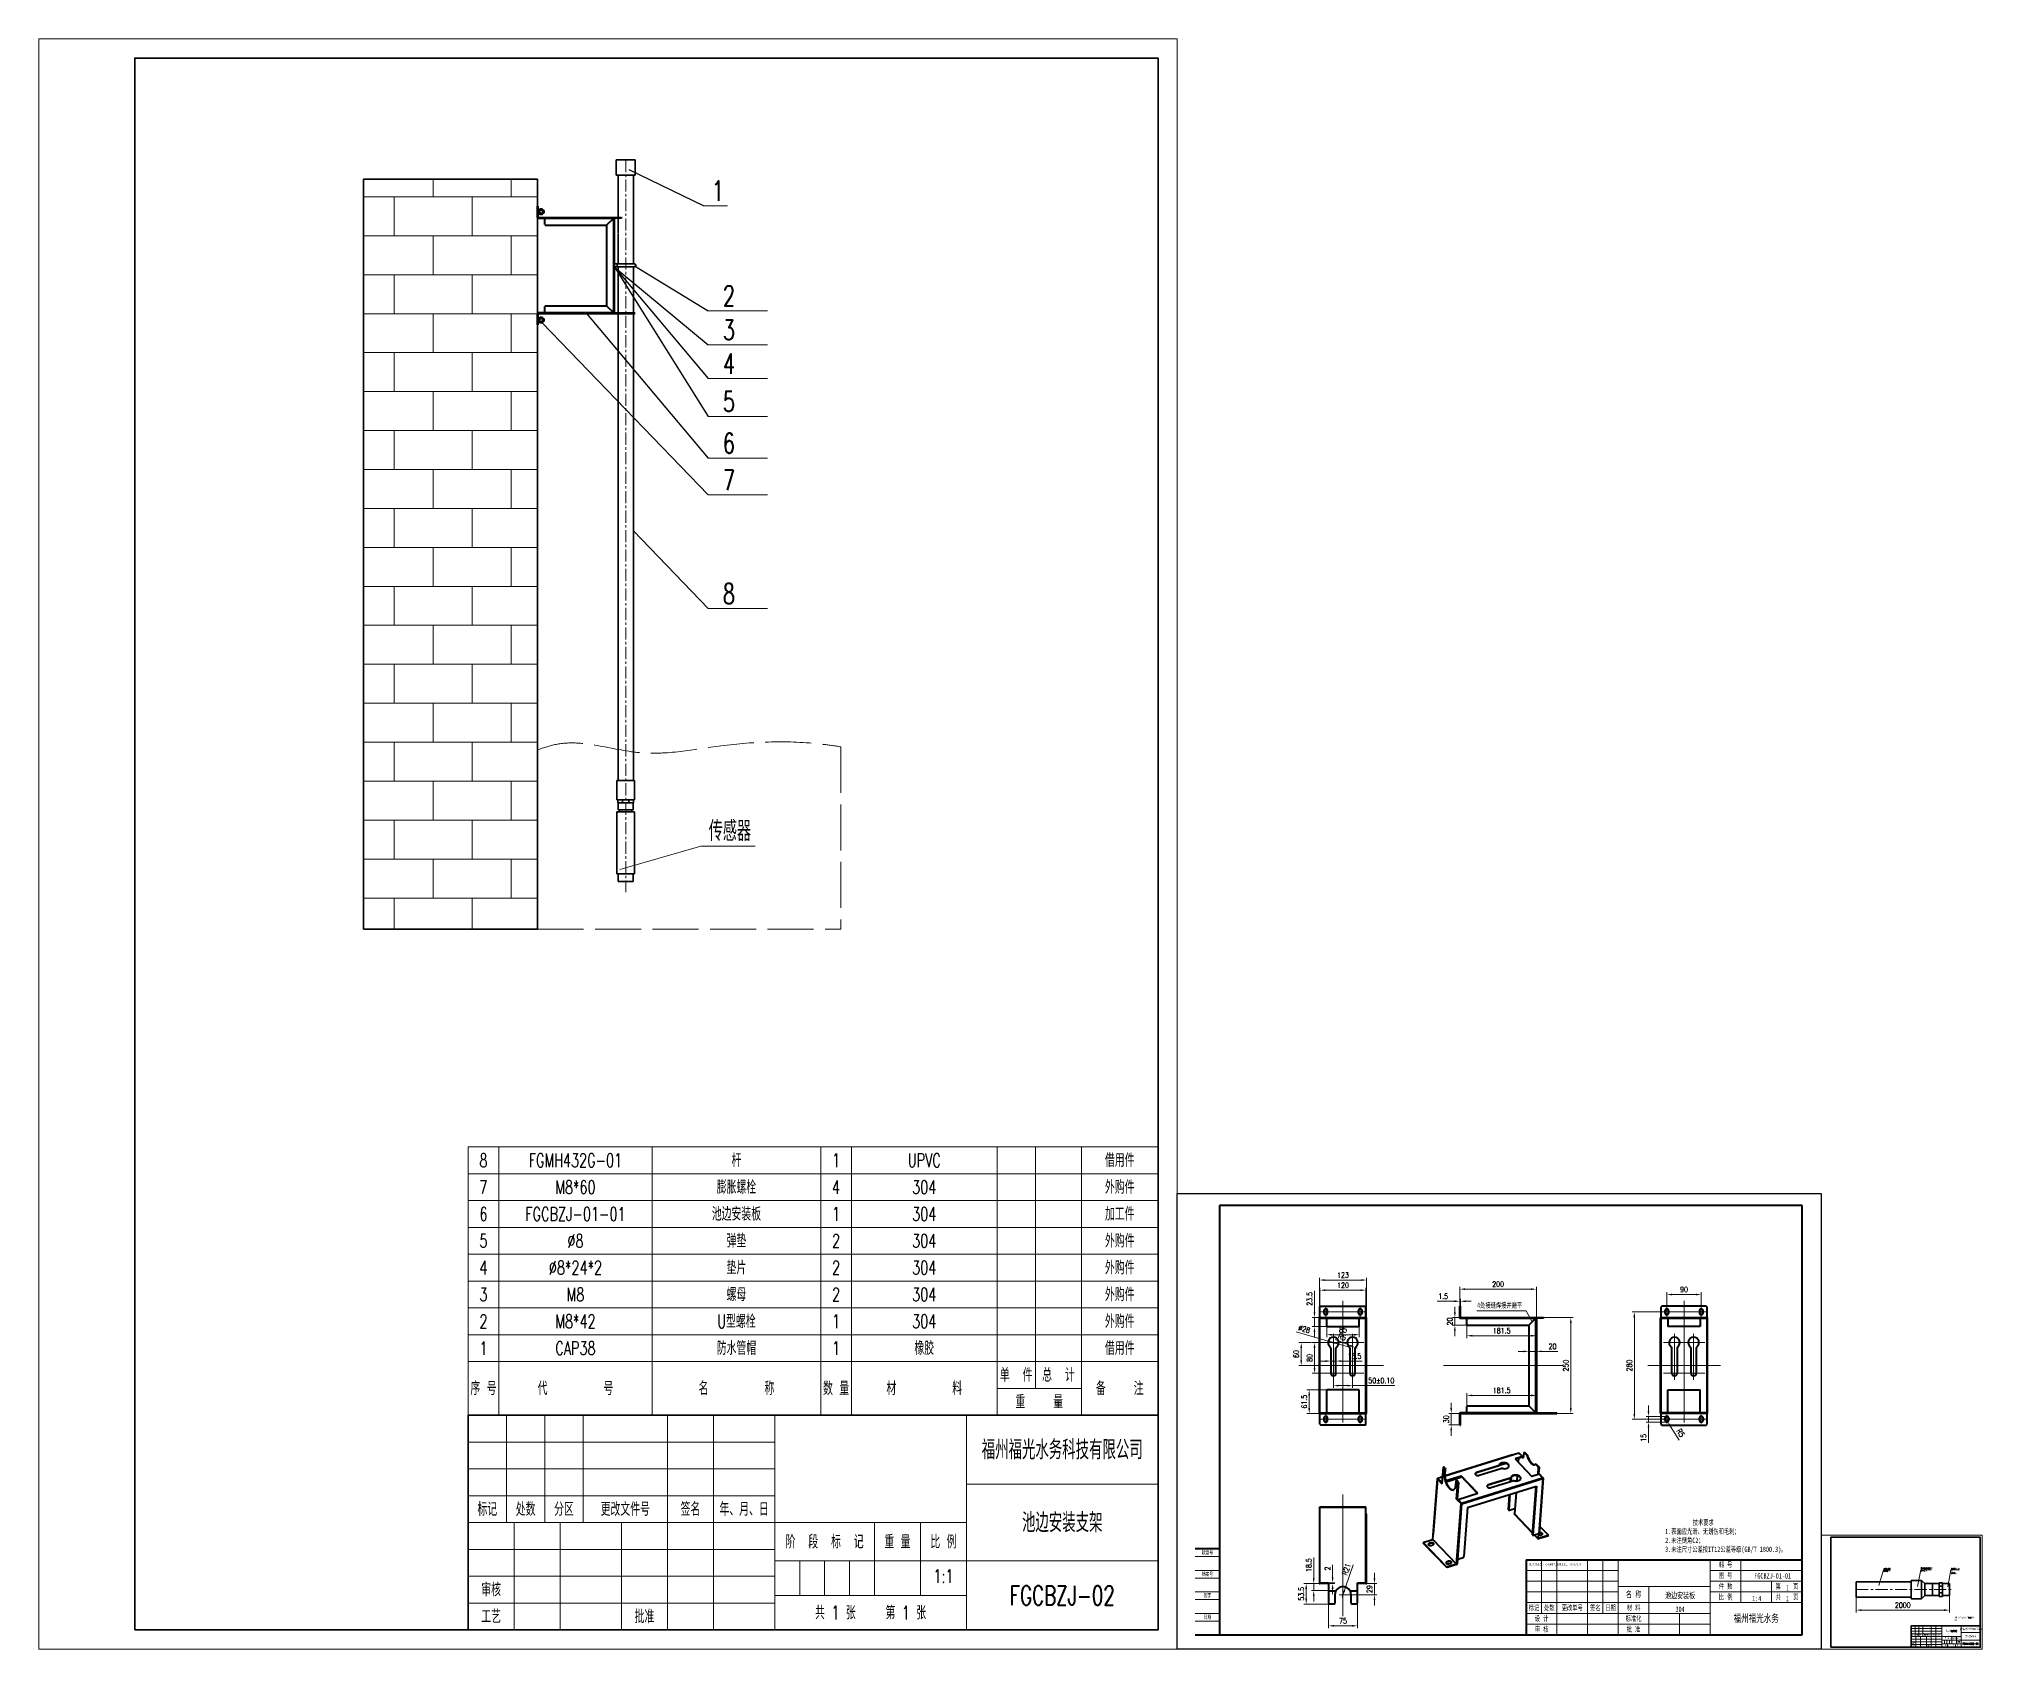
# Model space of a CAD drawing. Header units: millimetres. Extents: x -13151 to -8081, y 0 to 4200.
import ezdxf
from ezdxf.enums import TextEntityAlignment as Align

# ---------------------------------------------------------------- set-up
doc = ezdxf.new("R2010")
doc.units = ezdxf.units.MM
doc.linetypes.add('ACAD_ISO02W100', pattern=[15, 12, -3])
doc.linetypes.add('CENTER', pattern=[50.8, 31.75, -6.35, 6.35, -6.35])
for name, color, linetype, lineweight in [('1轮廓实线层', 7, 'Continuous', 35), ('3中心线层', 1, 'CENTER', 13), ('6文字层', 3, 'Continuous', 13), ('7标注层', 4, 'Continuous', 13), ('中心线', 1, 'CENTER', 15), ('尺寸线层', 3, 'Continuous', 18), ('粗实线', 7, 'Continuous', 30), ('细实线', 3, 'Continuous', 15), ('虚线', 2, 'ACAD_ISO02W100', 15)]:
    doc.layers.add(name, color=color, linetype=linetype, lineweight=lineweight)
doc.layers.add('Part-leader', color=3, linetype='Continuous')
doc.styles.add('15', font='simplex.shx', dxfattribs={"width": 0.7, "height": 52.5, "bigfont": 'hztxt.shx'})
doc.styles.add('2', font='simplex.shx', dxfattribs={"width": 0.7, "height": 7, "bigfont": 'hztxt.shx'})
doc.styles.add('4', font='simplex.shx', dxfattribs={"width": 0.7, "height": 14, "bigfont": 'hztxt.shx'})
doc.styles.add('HZ', font='simsun.ttc', dxfattribs={"width": 0.7})
doc.styles.add('机械工程图样式', font='simplex.shx', dxfattribs={"width": 0.7, "height": 3.5, "bigfont": 'hztxt.shx'})
doc.dimstyles.new('机械工程图-4', dxfattribs={"dimtxt": 3.5, "dimasz": 14, "dimexe": 6, "dimexo": 0, "dimgap": 6, "dimtad": 1, "dimdec": 3, "dimdsep": 46, "dimtxsty": '4', "dimcen": 0, "dimclrd": 256, "dimclre": 256, "dimadec": 0, "dimazin": 2, "dimtfac": 1, "dimtdec": 3, "dimtmove": 0, "dimatfit": 3, "dimfxl": 0, "dimtolj": 1, "dimtzin": 0, "dimlwd": -1, "dimlwe": -1, "dimarcsym": 0})

msp = doc.modelspace()

# ---------------------------------------------------------------- texts
at = {"layer": '6文字层', "style": 'HZ'}
for s, insert, char_height, width, attachment_point in [('         技术要求\\P1.表面应光滑、无划伤和毛刺；\\P2.未注倒角C2；\\P3.未注尺寸公差按IT12公差等级(GB/T 1800.3)。', (-8907.8652, 337.4541), 14, 359.080496, 1), ('FGCBZJ-01-01', (-8627.2807, 190.9219), 14, 160, 5), ('1', (-8588.7847, 160), 14, 80, 5), ('池边安装板', (-8868.7847, 139), 16, 160, 5), ('304', (-8868.7847, 104), 14, 160, 5), ('1:4', (-8668.7847, 132), 14, 80, 5), ('1', (-8588.7847, 132), 14, 80, 5)]:
    msp.add_mtext(s, dxfattribs=dict(at, insert=insert, char_height=char_height, width=width, attachment_point=attachment_point))
at = {"layer": '7标注层', "insert": (-9398.6669, 904.068), "char_height": 14, "width": 153.334851, "attachment_point": 1, "style": 'HZ'}
msp.add_mtext('4处接缝焊接并磨平', dxfattribs=at)
at = {"layer": '尺寸线层', "insert": (-9262.8533, 223.1375), "char_height": 5, "width": 218.869088, "attachment_point": 1}
msp.add_mtext('孔尺寸变更：Φ10的孔改成长孔。2020/3/5', dxfattribs=at)
at = {"layer": '细实线', "attachment_point": 1}
for s, insert, char_height, width, style in [('1', (-11395.3588, 3829.8102), 52.5, 224.307853, '15'), ('2', (-11366.1815, 3555.8093), 52.5, 187.988129, '15'), ('3', (-11366.1815, 3467.3786), 52.5, 187.988129, '15'), ('4', (-11366.1815, 3378.948), 52.5, 187.988129, '15'), ('5', (-11366.1815, 3280.411), 52.5, 187.988129, '15'), ('6', (-11366.1815, 3171.7677), 52.5, 187.988129, '15'), ('7', (-11366.1815, 3075.7573), 52.5, 187.988129, '15'), ('8', (-11366.1815, 2779.3567), 52.5, 187.988129, '15'), ('传感器', (-11403.039, 2160.174), 52.5, 137.209058, '15'), ('%%c40×3.0\\PUPVC材质', (-8337.2647, 211.2111), 3.5, 20.25908, '机械工程图样式'), ('DN40/DN20直接\\PUPVC材质', (-8240.0811, 212.5502), 3.5, 30.630444, '机械工程图样式'), ('DN20内螺纹直接\\PUPVC材质', (-8161.4578, 211.2789), 3.5, 25.008058, '机械工程图样式'), ('说明：各元件连接部分用PVC胶水连接。', (-8153.1195, 83.7521), 3.5, 53.035398, '机械工程图样式')]:
    msp.add_mtext(s, dxfattribs=dict(at, insert=insert, char_height=char_height, width=width, style=style))

# ---------------------------------------------------------------- blocks, each defined once
blk = doc.blocks.new('明细表表头')
at = {"layer": '细实线'}
for p, q in [((-180, 14), (-180, 0)), ((-180, 14), (0, 14)), ((-172, 14), (-172, 0)), ((-132, 14), (-132, 0)), ((-88, 14), (-88, 0)), ((-80, 14), (-80, 0)), ((-42, 14), (-42, 0)), ((-32, 14), (-32, 7)), ((-20, 14), (-20, 0)), ((0, 14), (0, 0)), ((-42, 7), (-20, 7)), ((-180, 0), (0, 0))]:
    blk.add_line(p, q, dxfattribs=at)
at = {"layer": '细实线', "width": 0.7}
for s, style, p in [('单  件', '机械工程图样式', (-37, 10.5)), ('总  计', '机械工程图样式', (-26, 10.5)), ('序 号', '2', (-176, 7)), ('代        号', '2', (-152, 7)), ('名        称', '机械工程图样式', (-110, 7)), ('数 量', '机械工程图样式', (-84, 7)), ('材        料', '机械工程图样式', (-61, 7)), ('重    量', '机械工程图样式', (-31, 3.5)), ('备    注', '机械工程图样式', (-10, 7))]:
    blk.add_text(s, height=3.5, dxfattribs=dict(at, style=style)).set_placement(p, align=Align.MIDDLE_CENTER)
blk = doc.blocks.new('明细表')
at = {"layer": '细实线'}
for p, q in [((-180, 7), (-180, 0)), ((-180, 7), (0, 7)), ((-172, 7), (-172, 0)), ((-132, 7), (-132, 0)), ((-88, 7), (-88, 0)), ((-80, 7), (-80, 0)), ((-42, 7), (-42, 0)), ((-32, 7), (-32, 0)), ((-20, 7), (-20, 0)), ((0, 7), (0, 0)), ((-180, 0), (0, 0))]:
    blk.add_line(p, q, dxfattribs=at)
at = {"layer": '细实线', "style": '机械工程图样式', "width": 0.7}
for tag, p in [('序号', (-176, 3.5)), ('代号', (-152, 3.5)), ('名称', (-110, 3.5)), ('数量', (-84, 3.5)), ('材料', (-61, 3.5)), ('单件', (-37, 3.5)), ('总计', (-26, 3.5)), ('备注', (-10, 3.5))]:
    blk.add_attdef(tag, text='', height=3.5, dxfattribs=at).set_placement(p, align=Align.MIDDLE_CENTER)
blk = doc.blocks.new('标题栏')
at = {"layer": '粗实线'}
blk.add_lwpolyline([(-180, 0), (0, 0), (0, 56), (-180, 56)], close=True, dxfattribs=at)
at = {"layer": '细实线'}
for p, q in [((-170, 56), (-170, 28)), ((-160, 56), (-160, 28)), ((-150, 56), (-150, 28)), ((-128, 56), (-128, 0)), ((-116, 56), (-116, 0)), ((-100, 56), (-100, 0)), ((-50, 56), (-50, 0)), ((-100, 49), (-180, 49)), ((-100, 42), (-180, 42)), ((0, 38), (-50, 38)), ((-100, 35), (-180, 35)), ((-50, 28), (-180, 28)), ((-168, 28), (-168, 0)), ((-156, 28), (-156, 0)), ((-140, 28), (-140, 0)), ((-74, 28), (-74, 9)), ((-62, 28), (-62, 9)), ((-100, 21), (-180, 21)), ((0, 18), (-100, 18)), ((-93.5, 18), (-93.5, 9)), ((-87, 18), (-87, 9)), ((-80.5, 18), (-80.5, 9)), ((-100, 14), (-180, 14)), ((-100, 7), (-180, 7)), ((-100, 9), (-50, 9))]:
    blk.add_line(p, q, dxfattribs=at)
at = {"layer": '细实线', "style": '机械工程图样式', "width": 0.7}
for s, p in [('标记', (-175, 31.5)), ('处数', (-165, 31.49)), ('分区', (-155, 31.5)), ('更改文件号', (-139, 31.5)), ('签名', (-122, 31.5)), ('年、月、日', (-108, 31.5)), ('阶  段  标  记', (-87, 23)), ('重 量', (-68, 23)), ('比 例', (-56, 23)), ('审核', (-174, 10.5)), ('工艺', (-174, 3.5)), ('批准', (-134, 3.5))]:
    blk.add_text(s, height=3.5, dxfattribs=at).set_placement(p, align=Align.MIDDLE_CENTER)
for tag, height, p in [('单位名称', 5, (-25, 47)), ('材料标记', 5, (-75, 42)), ('图样名称', 5, (-25, 28)), ('重量', 3.5, (-68, 14)), ('比例', 3.5, (-56, 14)), ('图样代号', 5, (-25, 9)), ('共张第张', 3.5, (-75, 4.51))]:
    blk.add_attdef(tag, text='', height=height, dxfattribs=at).set_placement(p, align=Align.MIDDLE_CENTER)
blk = doc.blocks.new('A3')
for p, q in [((16, 280), (16, 0)), ((396, 280), (16, 280)), ((396, 0), (396, 280)), ((16, 56), (0, 56)), ((216, 49), (216, 0)), ((216, 49), (396, 49)), ((0, 0), (396, 0))]:
    blk.add_line(p, q)
at = {"layer": '7标注层'}
for p, q in [((16, 51), (0, 51)), ((16, 42), (0, 42)), ((276, 42), (216, 42)), ((226, 49), (226, 14)), ((236, 49), (236, 0)), ((256, 49), (256, 0)), ((266, 49), (266, 14)), ((276, 49), (276, 0)), ((336, 49), (336, 0)), ((396, 42), (336, 42)), ((356, 49), (356, 21)), ((16, 37), (0, 37)), ((16, 28), (0, 28)), ((276, 35), (216, 35)), ((276, 28), (216, 28)), ((336, 31.5), (276, 31.5)), ((296, 31.5), (296, 0)), ((396, 35), (336, 35)), ((396, 28), (336, 28)), ((376, 35), (376, 21)), ((16, 23), (0, 23)), ((16, 14), (0, 14)), ((396, 21), (216, 21)), ((336, 14), (216, 14)), ((316, 14), (316, 0)), ((16, 9), (0, 9)), ((336, 7), (216, 7))]:
    blk.add_line(p, q, dxfattribs=at)
at = {"layer": '6文字层', "attachment_point": 5, "style": 'HZ'}
for s, insert, char_height, width in [('软盘号', (8, 53.5), 2.5, 16), ('档案号', (8, 39.5), 2.5, 16), ('料 号', (346, 45.5), 3.5, 20), ('图 号', (346, 38.5), 3.5, 20), ('签字', (8, 25.5), 2.5, 16), ('名 称', (286, 26.2), 4, 20), ('件 数', (346, 31.5), 3.5, 20), ('比 例', (346, 24.5), 3.5, 20), ('第    页', (386, 31.5), 3.5, 20), ('共    页', (386, 24.5), 3.5, 20), ('日期', (8, 11.5), 2.5, 16), ('标记', (221, 17.5), 3.5, 10), ('设 计', (226, 10.5), 3.5, 20), ('处数', (231, 17.5), 3.5, 10), ('更改单号', (246, 17.5), 3.5, 20), ('签名', (261, 17.5), 3.5, 10), ('日期', (271, 17.5), 3.5, 10), ('标准化', (286, 10.5), 3.5, 20), ('材 料', (286, 17.5), 3.5, 20), ('福州福光水务', (366, 10.5), 5, 60), ('审 核', (226, 3.5), 3.5, 20), ('批 准', (286, 3.5), 3.5, 20)]:
    blk.add_mtext(s, dxfattribs=dict(at, insert=insert, char_height=char_height, width=width))
blk = doc.blocks.new('*D468')
at = {"layer": '7标注层'}
for p, q in [((-9808.3, 892.6), (-9808.3, 942.2)), ((-9794.3, 936.2), (-9702.3, 936.2)), ((-9688.3, 892.6), (-9688.3, 942.2))]:
    blk.add_line(p, q, dxfattribs=at)
for points in [[(-9794.3, 938.5), (-9794.3, 933.9), (-9808.3, 936.2)], [(-9702.3, 933.9), (-9702.3, 938.5), (-9688.3, 936.2)]]:
    blk.add_solid(points, dxfattribs=at)
at = {"layer": 'Defpoints', "color": 0}
for p in [(-9688.3, 936.2), (-9808.3, 892.6), (-9688.3, 892.6)]:
    blk.add_point(p, dxfattribs=at)
at = {"layer": '7标注层', "color": 0, "insert": (-9748.3, 949.2), "char_height": 14, "attachment_point": 5, "style": '4'}
blk.add_mtext('\\A1;120', dxfattribs=at)
blk = doc.blocks.new('*D469')
at = {"layer": '7标注层'}
for p, q in [((-9809.8, 863.1), (-9809.8, 968.7)), ((-9686.8, 863.1), (-9686.8, 968.7)), ((-9795.8, 962.7), (-9700.8, 962.7))]:
    blk.add_line(p, q, dxfattribs=at)
for points in [[(-9795.8, 965), (-9795.8, 960.3), (-9809.8, 962.7)], [(-9700.8, 960.3), (-9700.8, 965), (-9686.8, 962.7)]]:
    blk.add_solid(points, dxfattribs=at)
at = {"layer": 'Defpoints', "color": 0}
for p in [(-9686.8, 962.7), (-9809.8, 863.1), (-9686.8, 863.1)]:
    blk.add_point(p, dxfattribs=at)
at = {"layer": '7标注层', "color": 0, "insert": (-9748.3, 975.7), "char_height": 14, "attachment_point": 5, "style": '4'}
blk.add_mtext('\\A1;123', dxfattribs=at)
blk = doc.blocks.new('*D470')
at = {"layer": '7标注层'}
for p, q in [((-9801.7, 799.6), (-9828.5, 799.6)), ((-9822.5, 785.6), (-9822.5, 733.6)), ((-9801.7, 719.6), (-9828.5, 719.6))]:
    blk.add_line(p, q, dxfattribs=at)
for points in [[(-9820.2, 785.6), (-9824.9, 785.6), (-9822.5, 799.6)], [(-9824.9, 733.6), (-9820.2, 733.6), (-9822.5, 719.6)]]:
    blk.add_solid(points, dxfattribs=at)
at = {"layer": 'Defpoints', "color": 0}
for p in [(-9801.7, 799.6), (-9822.5, 719.6), (-9801.7, 719.6)]:
    blk.add_point(p, dxfattribs=at)
at = {"layer": '7标注层', "color": 0, "insert": (-9835.5, 759.6), "char_height": 14, "attachment_point": 5, "rotation": 90, "style": '4'}
blk.add_mtext('\\A1;80', dxfattribs=at)
blk = doc.blocks.new('*D471')
at = {"layer": '7标注层'}
for p, q in [((-9794.1, 751.3), (-9808.1, 751.3)), ((-9780.1, 752.1), (-9780.1, 745.3)), ((-9780.1, 751.3), (-9766.6, 751.3)), ((-9766.6, 752.1), (-9766.6, 745.3)), ((-9752.6, 751.3), (-9698.6, 751.3))]:
    blk.add_line(p, q, dxfattribs=at)
for points in [[(-9794.1, 749), (-9794.1, 753.7), (-9780.1, 751.3)], [(-9752.6, 753.7), (-9752.6, 749), (-9766.6, 751.3)]]:
    blk.add_solid(points, dxfattribs=at)
at = {"layer": 'Defpoints', "color": 0}
for p in [(-9780.1, 752.1), (-9766.6, 752.1), (-9766.6, 751.3)]:
    blk.add_point(p, dxfattribs=at)
at = {"layer": '7标注层', "color": 0, "insert": (-9718.6, 764.3), "char_height": 14, "attachment_point": 5, "style": '4'}
blk.add_mtext('\\A1;13.5', dxfattribs=at)
blk = doc.blocks.new('*D472')
at = {"layer": '7标注层'}
for p, q in [((-9830.5, 799.6), (-9863.3, 799.6)), ((-9857.3, 753.6), (-9857.3, 785.6)), ((-9853.8, 739.6), (-9863.3, 739.6))]:
    blk.add_line(p, q, dxfattribs=at)
for points in [[(-9855, 785.6), (-9859.6, 785.6), (-9857.3, 799.6)], [(-9859.6, 753.6), (-9855, 753.6), (-9857.3, 739.6)]]:
    blk.add_solid(points, dxfattribs=at)
at = {"layer": 'Defpoints', "color": 0}
for p in [(-9857.3, 799.6), (-9830.5, 799.6), (-9853.8, 739.6)]:
    blk.add_point(p, dxfattribs=at)
at = {"layer": '7标注层', "color": 0, "insert": (-9870.3, 769.6), "char_height": 14, "attachment_point": 5, "rotation": 90, "style": '4'}
blk.add_mtext('\\A1;60', dxfattribs=at)
blk = doc.blocks.new('*D473')
at = {"layer": '7标注层'}
for p, q in [((-9773.3, 702.5), (-9773.3, 681.3)), ((-9759.3, 687.3), (-9737.3, 687.3)), ((-9723.3, 702.5), (-9723.3, 681.3)), ((-9723.3, 687.3), (-9613, 687.3))]:
    blk.add_line(p, q, dxfattribs=at)
for points in [[(-9759.3, 689.7), (-9759.3, 685), (-9773.3, 687.3)], [(-9737.3, 685), (-9737.3, 689.7), (-9723.3, 687.3)]]:
    blk.add_solid(points, dxfattribs=at)
at = {"layer": 'Defpoints', "color": 0}
for p in [(-9773.3, 702.5), (-9723.3, 702.5), (-9723.3, 687.3)]:
    blk.add_point(p, dxfattribs=at)
at = {"layer": '7标注层', "color": 0, "insert": (-9648.4, 700.3), "char_height": 14, "attachment_point": 5, "style": '4'}
blk.add_mtext('\\A1;50%%P0.10', dxfattribs=at)
blk = doc.blocks.new('*X315')
at = {"layer": '7标注层', "linetype": 'Continuous'}
blk.add_hatch(color=0, dxfattribs=at).paths.add_polyline_path([(145, -28.3), (139, -20.2), (141.2, -19)], flags=0)
at = {"layer": '7标注层', "color": 0, "linetype": 'Continuous'}
for p, q in [((129.1, 0), (0, 0)), ((145, -28.3), (129.1, 0))]:
    blk.add_line(p, q, dxfattribs=at)
at = {"layer": '7标注层'}
blk.add_line((0, 0), (0, 0), dxfattribs=at)
blk = doc.blocks.new('*D474')
at = {"layer": '7标注层'}
for p, q in [((-9443.6, 894.6), (-9443.6, 913.3)), ((-9442.1, 894.6), (-9442.1, 913.3)), ((-9457.6, 907.3), (-9502.2, 907.3)), ((-9442.1, 907.3), (-9443.6, 907.3)), ((-9428.1, 907.3), (-9414.1, 907.3))]:
    blk.add_line(p, q, dxfattribs=at)
for points in [[(-9457.6, 905), (-9457.6, 909.7), (-9443.6, 907.3)], [(-9428.1, 909.7), (-9428.1, 905), (-9442.1, 907.3)]]:
    blk.add_solid(points, dxfattribs=at)
at = {"layer": 'Defpoints', "color": 0}
for p in [(-9443.6, 907.3), (-9443.6, 894.6), (-9442.1, 894.6)]:
    blk.add_point(p, dxfattribs=at)
at = {"layer": '7标注层', "color": 0, "insert": (-9486.9, 920.3), "char_height": 14, "attachment_point": 5, "style": '4'}
blk.add_mtext('\\A1;1.5', dxfattribs=at)
blk = doc.blocks.new('*D475')
at = {"layer": '7标注层'}
for p, q in [((-9443.6, 894.6), (-9443.6, 944.9)), ((-9429.6, 938.9), (-9257.6, 938.9)), ((-9243.6, 863.1), (-9243.6, 944.9))]:
    blk.add_line(p, q, dxfattribs=at)
for points in [[(-9429.6, 941.2), (-9429.6, 936.6), (-9443.6, 938.9)], [(-9257.6, 936.6), (-9257.6, 941.2), (-9243.6, 938.9)]]:
    blk.add_solid(points, dxfattribs=at)
at = {"layer": 'Defpoints', "color": 0}
for p in [(-9243.6, 938.9), (-9443.6, 894.6), (-9243.6, 863.1)]:
    blk.add_point(p, dxfattribs=at)
at = {"layer": '7标注层', "color": 0, "insert": (-9343.6, 951.9), "char_height": 14, "attachment_point": 5, "style": '4'}
blk.add_mtext('\\A1;200', dxfattribs=at)
blk = doc.blocks.new('*D476')
at = {"layer": '7标注层'}
for p, q in [((-9425.1, 855.6), (-9425.1, 811.4)), ((-9411.1, 817.4), (-9257.6, 817.4)), ((-9243.6, 855.6), (-9243.6, 811.4))]:
    blk.add_line(p, q, dxfattribs=at)
for points in [[(-9411.1, 819.8), (-9411.1, 815.1), (-9425.1, 817.4)], [(-9257.6, 815.1), (-9257.6, 819.8), (-9243.6, 817.4)]]:
    blk.add_solid(points, dxfattribs=at)
at = {"layer": 'Defpoints', "color": 0}
for p in [(-9425.1, 855.6), (-9243.6, 855.6), (-9243.6, 817.4)]:
    blk.add_point(p, dxfattribs=at)
at = {"layer": '7标注层', "color": 0, "insert": (-9334.3, 830.4), "char_height": 14, "attachment_point": 5, "style": '4'}
blk.add_mtext('\\A1;181.5', dxfattribs=at)
blk = doc.blocks.new('*D477')
at = {"layer": '7标注层'}
for p, q in [((-9277.6, 776.6), (-9291.6, 776.6)), ((-9263.6, 785.3), (-9263.6, 770.6)), ((-9263.6, 776.6), (-9243.6, 776.6)), ((-9243.6, 789.7), (-9243.6, 770.6)), ((-9229.6, 776.6), (-9187.7, 776.6))]:
    blk.add_line(p, q, dxfattribs=at)
for points in [[(-9277.6, 774.3), (-9277.6, 778.9), (-9263.6, 776.6)], [(-9229.6, 778.9), (-9229.6, 774.3), (-9243.6, 776.6)]]:
    blk.add_solid(points, dxfattribs=at)
at = {"layer": 'Defpoints', "color": 0}
for p in [(-9263.6, 785.3), (-9243.6, 789.7), (-9243.6, 776.6)]:
    blk.add_point(p, dxfattribs=at)
at = {"layer": '7标注层', "color": 0, "insert": (-9201.6, 789.6), "char_height": 14, "attachment_point": 5, "style": '4'}
blk.add_mtext('\\A1;20', dxfattribs=at)
blk = doc.blocks.new('*D478')
at = {"layer": '7标注层'}
for p, q in [((-9425.1, 632.6), (-9425.1, 667.7)), ((-9411.1, 661.7), (-9257.6, 661.7)), ((-9243.6, 643.6), (-9243.6, 667.7))]:
    blk.add_line(p, q, dxfattribs=at)
for points in [[(-9411.1, 664.1), (-9411.1, 659.4), (-9425.1, 661.7)], [(-9257.6, 659.4), (-9257.6, 664.1), (-9243.6, 661.7)]]:
    blk.add_solid(points, dxfattribs=at)
at = {"layer": 'Defpoints', "color": 0}
for p in [(-9243.6, 661.7), (-9425.1, 632.6), (-9243.6, 643.6)]:
    blk.add_point(p, dxfattribs=at)
at = {"layer": '7标注层', "color": 0, "insert": (-9334.3, 674.7), "char_height": 14, "attachment_point": 5, "style": '4'}
blk.add_mtext('\\A1;181.5', dxfattribs=at)
blk = doc.blocks.new('*D479')
at = {"layer": '7标注层'}
for p, q in [((-9429.6, 864.6), (-9462.4, 864.6)), ((-9456.4, 878.6), (-9456.4, 892.6)), ((-9456.4, 844.6), (-9456.4, 864.6)), ((-9423.1, 844.6), (-9462.4, 844.6)), ((-9456.4, 830.6), (-9456.4, 816.6))]:
    blk.add_line(p, q, dxfattribs=at)
for points in [[(-9458.7, 878.6), (-9454, 878.6), (-9456.4, 864.6)], [(-9454, 830.6), (-9458.7, 830.6), (-9456.4, 844.6)]]:
    blk.add_solid(points, dxfattribs=at)
at = {"layer": 'Defpoints', "color": 0}
for p in [(-9456.4, 864.6), (-9429.6, 864.6), (-9423.1, 844.6)]:
    blk.add_point(p, dxfattribs=at)
at = {"layer": '7标注层', "color": 0, "insert": (-9469.4, 854.6), "char_height": 14, "attachment_point": 5, "rotation": 90, "style": '4'}
blk.add_mtext('\\A1;20', dxfattribs=at)
blk = doc.blocks.new('*D480')
at = {"layer": '7标注层'}
for p, q in [((-9442.1, 614.6), (-9471.9, 614.6)), ((-9465.9, 628.6), (-9465.9, 642.6)), ((-9465.9, 584.6), (-9465.9, 614.6)), ((-9443.6, 584.6), (-9471.9, 584.6)), ((-9465.9, 570.6), (-9465.9, 556.6))]:
    blk.add_line(p, q, dxfattribs=at)
for points in [[(-9468.2, 628.6), (-9463.6, 628.6), (-9465.9, 614.6)], [(-9463.6, 570.6), (-9468.2, 570.6), (-9465.9, 584.6)]]:
    blk.add_solid(points, dxfattribs=at)
at = {"layer": 'Defpoints', "color": 0}
for p in [(-9465.9, 614.6), (-9442.1, 614.6), (-9443.6, 584.6)]:
    blk.add_point(p, dxfattribs=at)
at = {"layer": '7标注层', "color": 0, "insert": (-9478.9, 599.6), "char_height": 14, "attachment_point": 5, "rotation": 90, "style": '4'}
blk.add_mtext('\\A1;30', dxfattribs=at)
blk = doc.blocks.new('*D481')
at = {"layer": '7标注层'}
for p, q in [((-9225.1, 864.6), (-9147.9, 864.6)), ((-9153.9, 850.6), (-9153.9, 628.6)), ((-9190.1, 614.6), (-9147.9, 614.6))]:
    blk.add_line(p, q, dxfattribs=at)
for points in [[(-9151.6, 850.6), (-9156.3, 850.6), (-9153.9, 864.6)], [(-9156.3, 628.6), (-9151.6, 628.6), (-9153.9, 614.6)]]:
    blk.add_solid(points, dxfattribs=at)
at = {"layer": 'Defpoints', "color": 0}
for p in [(-9225.1, 864.6), (-9190.1, 614.6), (-9153.9, 614.6)]:
    blk.add_point(p, dxfattribs=at)
at = {"layer": '7标注层', "color": 0, "insert": (-9166.9, 739.6), "char_height": 14, "attachment_point": 5, "rotation": 90, "style": '4'}
blk.add_mtext('\\A1;250', dxfattribs=at)
blk = doc.blocks.new('*D482')
at = {"layer": '7标注层'}
for p, q in [((-8918.5, 879.6), (-8994.2, 879.6)), ((-8988.2, 865.6), (-8988.2, 613.6)), ((-8918.5, 599.6), (-8994.2, 599.6))]:
    blk.add_line(p, q, dxfattribs=at)
for points in [[(-8985.9, 865.6), (-8990.6, 865.6), (-8988.2, 879.6)], [(-8990.6, 613.6), (-8985.9, 613.6), (-8988.2, 599.6)]]:
    blk.add_solid(points, dxfattribs=at)
at = {"layer": 'Defpoints', "color": 0}
for p in [(-8918.5, 879.6), (-8988.2, 599.6), (-8918.5, 599.6)]:
    blk.add_point(p, dxfattribs=at)
at = {"layer": '7标注层', "color": 0, "insert": (-9001.2, 739.6), "char_height": 14, "attachment_point": 5, "rotation": 90, "style": '4'}
blk.add_mtext('\\A1;280', dxfattribs=at)
blk = doc.blocks.new('*D483')
at = {"layer": '7标注层'}
for p, q in [((-8903.5, 892.4), (-8903.5, 930.9)), ((-8889.5, 924.9), (-8827.5, 924.9)), ((-8813.5, 892.4), (-8813.5, 930.9))]:
    blk.add_line(p, q, dxfattribs=at)
for points in [[(-8889.5, 927.2), (-8889.5, 922.6), (-8903.5, 924.9)], [(-8827.5, 922.6), (-8827.5, 927.2), (-8813.5, 924.9)]]:
    blk.add_solid(points, dxfattribs=at)
at = {"layer": 'Defpoints', "color": 0}
for p in [(-8813.5, 924.9), (-8903.5, 892.4), (-8813.5, 892.4)]:
    blk.add_point(p, dxfattribs=at)
at = {"layer": '7标注层', "color": 0, "insert": (-8858.5, 937.9), "char_height": 14, "attachment_point": 5, "style": '4'}
blk.add_mtext('\\A1;90', dxfattribs=at)
blk = doc.blocks.new('*D484')
at = {"layer": '7标注层'}
for p, q in [((-8951.2, 621.1), (-8951.2, 635.1)), ((-8903.5, 607.1), (-8957.2, 607.1)), ((-8903.5, 592.1), (-8957.2, 592.1)), ((-8951.2, 607.1), (-8951.2, 592.1)), ((-8951.2, 578.1), (-8951.2, 538.1))]:
    blk.add_line(p, q, dxfattribs=at)
for points in [[(-8953.5, 621.1), (-8948.9, 621.1), (-8951.2, 607.1)], [(-8948.9, 578.1), (-8953.5, 578.1), (-8951.2, 592.1)]]:
    blk.add_solid(points, dxfattribs=at)
at = {"layer": 'Defpoints', "color": 0}
for p in [(-8951.2, 592.1), (-8903.5, 607.1), (-8903.5, 592.1)]:
    blk.add_point(p, dxfattribs=at)
at = {"layer": '7标注层', "color": 0, "insert": (-8964.2, 551.1), "char_height": 14, "attachment_point": 5, "rotation": 90, "style": '4'}
blk.add_mtext('\\A1;15', dxfattribs=at)
blk = doc.blocks.new('*D485')
at = {"layer": '7标注层'}
for p, q in [((-9797.1, 171), (-9850.3, 171)), ((-9844.3, 131.5), (-9844.3, 157)), ((-9777.6, 117.5), (-9850.3, 117.5))]:
    blk.add_line(p, q, dxfattribs=at)
for points in [[(-9842, 157), (-9846.6, 157), (-9844.3, 171)], [(-9846.6, 131.5), (-9842, 131.5), (-9844.3, 117.5)]]:
    blk.add_solid(points, dxfattribs=at)
at = {"layer": 'Defpoints', "color": 0}
for p in [(-9844.3, 171), (-9797.1, 171), (-9777.6, 117.5)]:
    blk.add_point(p, dxfattribs=at)
at = {"layer": '7标注层', "color": 0, "insert": (-9857.3, 144.2), "char_height": 14, "attachment_point": 5, "rotation": 90, "style": '4'}
blk.add_mtext('\\A1;53.5', dxfattribs=at)
blk = doc.blocks.new('*D486')
at = {"layer": '7标注层'}
for p, q in [((-9824.7, 185), (-9824.7, 239)), ((-9797.1, 171), (-9830.7, 171)), ((-9783.8, 152.5), (-9830.7, 152.5)), ((-9824.7, 152.5), (-9824.7, 171)), ((-9824.7, 138.5), (-9824.7, 124.5))]:
    blk.add_line(p, q, dxfattribs=at)
for points in [[(-9827, 185), (-9822.3, 185), (-9824.7, 171)], [(-9822.3, 138.5), (-9827, 138.5), (-9824.7, 152.5)]]:
    blk.add_solid(points, dxfattribs=at)
at = {"layer": 'Defpoints', "color": 0}
for p in [(-9824.7, 171), (-9797.1, 171), (-9783.8, 152.5)]:
    blk.add_point(p, dxfattribs=at)
at = {"layer": '7标注层', "color": 0, "insert": (-9837.7, 219), "char_height": 14, "attachment_point": 5, "rotation": 90, "style": '4'}
blk.add_mtext('\\A1;18.5', dxfattribs=at)
blk = doc.blocks.new('*D487')
at = {"layer": '7标注层'}
for p, q in [((-9699.6, 171), (-9660.2, 171)), ((-9666.2, 185), (-9666.2, 199)), ((-9666.2, 142), (-9666.2, 171)), ((-9738.3, 142), (-9660.2, 142)), ((-9666.2, 128), (-9666.2, 114))]:
    blk.add_line(p, q, dxfattribs=at)
for points in [[(-9668.5, 185), (-9663.9, 185), (-9666.2, 171)], [(-9663.9, 128), (-9668.5, 128), (-9666.2, 142)]]:
    blk.add_solid(points, dxfattribs=at)
at = {"layer": 'Defpoints', "color": 0}
for p in [(-9699.6, 171), (-9666.2, 171), (-9738.3, 142)]:
    blk.add_point(p, dxfattribs=at)
at = {"layer": '7标注层', "color": 0, "insert": (-9679.2, 156.5), "char_height": 14, "attachment_point": 5, "rotation": 90, "style": '4'}
blk.add_mtext('\\A1;29', dxfattribs=at)
blk = doc.blocks.new('*D488')
at = {"layer": '7标注层'}
for p, q in [((-9785.8, 119.5), (-9785.8, 54.7)), ((-9710.8, 119.5), (-9710.8, 54.7)), ((-9771.8, 60.7), (-9724.8, 60.7))]:
    blk.add_line(p, q, dxfattribs=at)
for points in [[(-9771.8, 63), (-9771.8, 58.4), (-9785.8, 60.7)], [(-9724.8, 58.4), (-9724.8, 63), (-9710.8, 60.7)]]:
    blk.add_solid(points, dxfattribs=at)
at = {"layer": 'Defpoints', "color": 0}
for p in [(-9785.8, 119.5), (-9710.8, 119.5), (-9710.8, 60.7)]:
    blk.add_point(p, dxfattribs=at)
at = {"layer": '7标注层', "color": 0, "insert": (-9748.3, 73.7), "char_height": 14, "attachment_point": 5, "style": '4'}
blk.add_mtext('\\A1;75', dxfattribs=at)
blk = doc.blocks.new('*D489')
at = {"layer": '7标注层'}
for p, q in [((-9790.8, 676.1), (-9842.5, 676.1)), ((-9836.5, 662.1), (-9836.5, 628.6)), ((-9797, 614.6), (-9842.5, 614.6))]:
    blk.add_line(p, q, dxfattribs=at)
for points in [[(-9834.2, 662.1), (-9838.9, 662.1), (-9836.5, 676.1)], [(-9838.9, 628.6), (-9834.2, 628.6), (-9836.5, 614.6)]]:
    blk.add_solid(points, dxfattribs=at)
at = {"layer": 'Defpoints', "color": 0}
for p in [(-9790.8, 676.1), (-9836.5, 614.6), (-9797, 614.6)]:
    blk.add_point(p, dxfattribs=at)
at = {"layer": '7标注层', "color": 0, "insert": (-9849.5, 645.3), "char_height": 14, "attachment_point": 5, "rotation": 90, "style": '4'}
blk.add_mtext('\\A1;61.5', dxfattribs=at)
blk = doc.blocks.new('*D490')
at = {"layer": '7标注层'}
for p, q in [((-9790.8, 852.8), (-9790.8, 814.1)), ((-9776.8, 820.1), (-9719.8, 820.1)), ((-9705.8, 852.8), (-9705.8, 814.1))]:
    blk.add_line(p, q, dxfattribs=at)
for points in [[(-9776.8, 822.4), (-9776.8, 817.7), (-9790.8, 820.1)], [(-9719.8, 817.7), (-9719.8, 822.4), (-9705.8, 820.1)]]:
    blk.add_solid(points, dxfattribs=at)
at = {"layer": 'Defpoints', "color": 0}
for p in [(-9790.8, 852.8), (-9705.8, 852.8), (-9705.8, 820.1)]:
    blk.add_point(p, dxfattribs=at)
at = {"layer": '7标注层', "color": 0, "insert": (-9748.3, 833.1), "char_height": 14, "attachment_point": 5, "style": '4'}
blk.add_mtext('\\A1;85', dxfattribs=at)
blk = doc.blocks.new('*D491')
at = {"layer": '7标注层'}
for p, q in [((-9822.7, 878.6), (-9822.7, 934.4)), ((-9799, 864.6), (-9828.7, 864.6)), ((-9822.7, 841.1), (-9822.7, 864.6)), ((-9783.1, 841.1), (-9828.7, 841.1)), ((-9822.7, 827.1), (-9822.7, 813.1))]:
    blk.add_line(p, q, dxfattribs=at)
for points in [[(-9825, 878.6), (-9820.4, 878.6), (-9822.7, 864.6)], [(-9820.4, 827.1), (-9825, 827.1), (-9822.7, 841.1)]]:
    blk.add_solid(points, dxfattribs=at)
at = {"layer": 'Defpoints', "color": 0}
for p in [(-9822.7, 864.6), (-9799, 864.6), (-9783.1, 841.1)]:
    blk.add_point(p, dxfattribs=at)
at = {"layer": '7标注层', "color": 0, "insert": (-9835.7, 913.5), "char_height": 14, "attachment_point": 5, "rotation": 90, "style": '4'}
blk.add_mtext('\\A1;23.5', dxfattribs=at)
blk = doc.blocks.new('*D492')
at = {"layer": '7标注层'}
for p, q in [((-9775.4, 187), (-9775.4, 219.5)), ((-9788.4, 171), (-9769.4, 171)), ((-9788.3, 173), (-9769.4, 173)), ((-9775.4, 171), (-9775.4, 173)), ((-9775.4, 157), (-9775.4, 143))]:
    blk.add_line(p, q, dxfattribs=at)
for points in [[(-9777.7, 187), (-9773, 187), (-9775.4, 173)], [(-9773, 157), (-9777.7, 157), (-9775.4, 171)]]:
    blk.add_solid(points, dxfattribs=at)
at = {"layer": 'Defpoints', "color": 0}
for p in [(-9788.4, 171), (-9788.3, 173), (-9775.4, 173)]:
    blk.add_point(p, dxfattribs=at)
at = {"layer": '7标注层', "color": 0, "insert": (-9788.4, 210.2), "char_height": 14, "attachment_point": 5, "rotation": 90, "style": '4'}
blk.add_mtext('\\A1;2', dxfattribs=at)
blk = doc.blocks.new('*D493')
at = {"layer": '7标注层'}
for p, q in [((-9786.8, 803.4), (-9870.6, 827.3)), ((-9759.8, 795.7), (-9786.8, 803.4)), ((-9759.8, 795.7), (-9786.8, 803.4)), ((-9759.8, 795.7), (-9732.9, 788.1))]:
    blk.add_line(p, q, dxfattribs=at)
for points in [[(-9772.7, 801.8), (-9774, 797.3), (-9786.8, 803.4)], [(-9774, 797.3), (-9772.7, 801.8), (-9759.8, 795.7)]]:
    blk.add_solid(points, dxfattribs=at)
at = {"layer": 'Defpoints', "color": 0}
for p in [(-9786.8, 803.4), (-9759.8, 795.7)]:
    blk.add_point(p, dxfattribs=at)
at = {"layer": '7标注层', "color": 0, "insert": (-9849.4, 834.7), "char_height": 14, "attachment_point": 5, "rotation": 344.1101, "style": '4'}
blk.add_mtext('\\A1;∅28', dxfattribs=at)
blk = doc.blocks.new('*D494')
at = {"layer": '7标注层'}
for p, q in [((-9768.6, 807.2), (-9729.2, 791.6)), ((-9711.6, 784.6), (-9716.2, 786.5))]:
    blk.add_line(p, q, dxfattribs=at)
blk.add_solid([(-9730.1, 789.5), (-9728.4, 793.8), (-9716.2, 786.5)], dxfattribs=at)
at = {"layer": 'Defpoints', "color": 0}
for p in [(-9716.2, 786.5), (-9711.6, 784.6)]:
    blk.add_point(p, dxfattribs=at)
at = {"layer": '7标注层', "color": 0, "insert": (-9750.6, 814.1), "char_height": 14, "attachment_point": 5, "rotation": 338.4156, "style": '4'}
blk.add_mtext('\\A1;R5', dxfattribs=at)
blk = doc.blocks.new('*D495')
at = {"layer": '7标注层'}
for p, q in [((-9721.5, 219.9), (-9741.5, 161.8)), ((-9748.3, 142), (-9741.5, 161.8)), ((-9746, 148.6), (-9750.6, 135.3))]:
    blk.add_line(p, q, dxfattribs=at)
blk.add_solid([(-9743.8, 147.8), (-9748.2, 149.3), (-9741.5, 161.8)], dxfattribs=at)
at = {"layer": 'Defpoints', "color": 0}
for p in [(-9741.5, 161.8), (-9748.3, 142)]:
    blk.add_point(p, dxfattribs=at)
at = {"layer": '7标注层', "color": 0, "insert": (-9739.2, 208.3), "char_height": 14, "attachment_point": 5, "rotation": 71.0128, "style": '4'}
blk.add_mtext('\\A1;R21', dxfattribs=at)
blk = doc.blocks.new('*D496')
at = {"layer": '7标注层'}
for p, q in [((-8903.5, 597.1), (-8900.9, 592.8)), ((-8871.2, 545), (-8893.5, 580.9))]:
    blk.add_line(p, q, dxfattribs=at)
blk.add_solid([(-8891.5, 582.2), (-8895.5, 579.7), (-8900.9, 592.8)], dxfattribs=at)
at = {"layer": 'Defpoints', "color": 0}
for p in [(-8903.5, 597.1), (-8900.9, 592.8)]:
    blk.add_point(p, dxfattribs=at)
at = {"layer": '7标注层', "color": 0, "insert": (-8867.6, 563.9), "char_height": 14, "attachment_point": 5, "rotation": 301.8353, "style": '4'}
blk.add_mtext('\\A1;R5', dxfattribs=at)
blk = doc.blocks.new('*D499')
at = {"layer": 'Defpoints', "color": 0}
for p in [(-8409.6, 135.4), (-8166.1, 139.9), (-8166.1, 101.7)]:
    blk.add_point(p, dxfattribs=at)
at = {"layer": '细实线'}
for p, q in [((-8409.6, 135.4), (-8409.6, 95.7)), ((-8395.6, 101.7), (-8180.1, 101.7)), ((-8166.1, 139.9), (-8166.1, 95.7))]:
    blk.add_line(p, q, dxfattribs=at)
for points in [[(-8395.6, 104), (-8395.6, 99.4), (-8409.6, 101.7)], [(-8180.1, 99.4), (-8180.1, 104), (-8166.1, 101.7)]]:
    blk.add_solid(points, dxfattribs=at)
at = {"layer": '细实线', "color": 0, "insert": (-8287.8, 114.7), "char_height": 14, "attachment_point": 5, "style": '4'}
blk.add_mtext('\\A1;\\A1;2000', dxfattribs=at)

# ---------------------------------------------------------------- dimensions: what is measured, and where the dimension line sits
at = {"layer": '7标注层'}
for base, p1, p2, picture, middle in [((-9686.8132, 962.6711), (-9809.8132, 863.0774), (-9686.8132, 863.0774), '*D469', (-9748.3132, 975.6711)), ((-9688.3132, 936.2154), (-9808.3132, 892.5774), (-9688.3132, 892.5774), '*D468', (-9748.3132, 949.2154)), ((-9443.583, 907.3168), (-9442.083, 894.5774), (-9443.583, 894.5774), '*D474', (-9486.9163, 920.3168)), ((-8813.5202, 924.9031), (-8903.5202, 892.4056), (-8813.5202, 892.4056), '*D483', (-8858.5202, 937.9031)), ((-9705.8132, 820.0531), (-9790.8132, 852.8274), (-9705.8132, 852.8274), '*D490', (-9748.3132, 833.0531)), ((-9243.583, 817.4331), (-9425.083, 855.5774), (-9243.583, 855.5774), '*D476', (-9334.333, 830.4331)), ((-9766.5632, 751.3329), (-9780.0632, 752.1119), (-9766.5632, 752.1119), '*D471', (-9718.5632, 764.3329)), ((-9243.583, 776.5904), (-9263.583, 785.2545), (-9243.583, 789.7293), '*D477', (-9201.6497, 789.5904)), ((-9243.583, 661.7438), (-9425.083, 632.5774), (-9243.583, 643.5837), '*D478', (-9334.333, 674.7438)), ((-9710.8132, 60.7006), (-9785.8132, 119.4624), (-9710.8132, 119.4624), '*D488', (-9748.3132, 73.7006))]:
    dim = msp.add_linear_dim(base=base, p1=p1, p2=p2, dimstyle='机械工程图-4', override={"dimtxsty": '4'}, dxfattribs=at)
    dim.commit()
    dim.dimension.update_dxf_attribs({"geometry": picture, "text_midpoint": middle})
for base, p1, p2, picture, middle in [((-9822.7148, 864.5774), (-9783.0513, 841.0774), (-9798.956, 864.5774), '*D491', (-9835.7148, 913.5108)), ((-9153.9391, 614.5774), (-9225.083, 864.5774), (-9190.083, 614.5774), '*D481', (-9166.9391, 739.5774)), ((-8988.2491, 599.5774), (-8918.5202, 879.5774), (-8918.5202, 599.5774), '*D482', (-9001.2491, 739.5774)), ((-9857.2833, 799.5774), (-9853.809, 739.5774), (-9830.5418, 799.5774), '*D472', (-9870.2833, 769.5774)), ((-9822.5418, 719.5774), (-9801.6981, 799.5774), (-9801.6981, 719.5774), '*D470', (-9835.5418, 759.5774)), ((-9836.5416, 614.5774), (-9790.8132, 676.0774), (-9797.0151, 614.5774), '*D489', (-9849.5416, 645.3274)), ((-9465.9031, 614.5774), (-9443.583, 584.5774), (-9442.083, 614.5774), '*D480', (-9478.9031, 599.5774)), ((-8951.1945, 592.0774), (-8903.5202, 607.0774), (-8903.5202, 592.0774), '*D484', (-8964.1945, 551.0774)), ((-9824.6781, 170.9624), (-9783.8132, 152.4624), (-9797.0632, 170.9624), '*D486', (-9837.6781, 218.9624)), ((-9775.3768, 172.9624), (-9788.39, 170.9624), (-9788.3132, 172.9624), '*D492', (-9788.3768, 210.2291)), ((-9844.293, 170.9624), (-9777.5632, 117.4624), (-9797.0632, 170.9624), '*D485', (-9857.293, 144.2124)), ((-9666.1931, 170.9624), (-9738.3132, 141.9624), (-9699.5632, 170.9624), '*D487', (-9679.1931, 156.4624))]:
    dim = msp.add_linear_dim(base=base, p1=p1, p2=p2, angle=90, dimstyle='机械工程图-4', override={"dimtxsty": '4'}, dxfattribs=at)
    dim.commit()
    dim.dimension.update_dxf_attribs({"geometry": picture, "text_midpoint": middle})
dim = msp.add_linear_dim(base=(-9243.583, 938.8836), p1=(-9443.583, 894.5774), p2=(-9243.583, 863.0774), dimstyle='机械工程图-4', dxfattribs=at)
dim.commit()
dim.dimension.update_dxf_attribs({"geometry": '*D475', "text_midpoint": (-9343.583, 951.8836)})
dim = msp.add_linear_dim(base=(-9456.3716, 864.5774), p1=(-9423.083, 844.5774), p2=(-9429.5713, 864.5774), angle=90, dimstyle='机械工程图-4', override={"dimtxsty": '4'}, dxfattribs=at)
dim.commit()
dim.dimension.update_dxf_attribs({"geometry": '*D479', "text_midpoint": (-9456.3716, 854.5774), "dimtype": 160})
dim = msp.add_diameter_dim_2p(p1=(-9759.8481, 795.7444), p2=(-9786.7783, 803.4105), dimstyle='机械工程图-4', override={"dimtxsty": '4'}, dxfattribs=at)
dim.commit()
dim.dimension.update_dxf_attribs({"geometry": '*D493', "text_midpoint": (-9852.915, 822.2375), "dimtype": 163})
for center, mpoint, picture, middle in [((-9711.5632, 784.6464), (-9716.2126, 786.4857), '*D494', (-9750.6401, 814.086)), ((-8903.5202, 597.0774), (-8900.8828, 592.8296), '*D496', (-8867.5964, 563.8634)), ((-9748.3132, 141.9624), (-9741.4807, 161.8198), '*D495', (-9739.2191, 208.3489))]:
    dim = msp.add_radius_dim(center=center, mpoint=mpoint, dimstyle='机械工程图-4', override={"dimtxsty": '4'}, dxfattribs=at)
    dim.commit()
    dim.dimension.update_dxf_attribs({"geometry": picture, "text_midpoint": middle})
dim = msp.add_linear_dim(base=(-9723.3132, 687.3344), p1=(-9773.3132, 702.4753), p2=(-9723.3132, 702.4753), text='<>%%P0.10', dimstyle='机械工程图-4', override={"dimtxsty": '4'}, dxfattribs=at)
dim.commit()
dim.dimension.update_dxf_attribs({"geometry": '*D473', "text_midpoint": (-9648.3653, 687.3344), "dimtype": 160})
at = {"layer": '细实线'}
dim = msp.add_linear_dim(base=(-8166.0641, 101.6948), p1=(-8409.5641, 135.386), p2=(-8166.0641, 139.886), text='\\A1;2000', dimstyle='机械工程图-4', override={"dimtxsty": '4'}, dxfattribs=at)
dim.commit()
dim.dimension.update_dxf_attribs({"geometry": '*D499', "text_midpoint": (-8287.8141, 114.6948)})

# ---------------------------------------------------------------- hatches: boundary and pattern name
at = {"layer": '细实线'}
h = msp.add_hatch(dxfattribs=at)
h.set_pattern_fill('AR-B816', color=256, scale=0.5, style=0)
h.set_pattern_definition([(0, (-13950.66, 3991.07), (0, 101.6), []), (90, (-13950.66, 3991.07), (-101.6, 101.6), [101.6, -101.6])])
h.paths.add_polyline_path([(-12303.5584, 1878.1147), (-11849.6041, 1878.1147), (-11849.6041, 3834.0592), (-12303.5584, 3834.0592)])

# ---------------------------------------------------------------- linework, layer by layer
at = {"layer": '1轮廓实线层', "color": 7, "linetype": 'Continuous'}
for p, q in [((-11849.6041, 3734.0592), (-11849.6041, 3764.0592)), ((-11849.6041, 3764.0592), (-11848.1041, 3764.0592)), ((-11849.6041, 3762.0592), (-11848.1041, 3762.0592)), ((-11849.6041, 3754.0592), (-11848.1041, 3754.0592)), ((-11849.6041, 3753.5592), (-11848.1041, 3753.5592)), ((-11849.6041, 3744.5599), (-11849.6041, 3753.5585)), ((-11848.1041, 3734.0592), (-11848.1041, 3764.0592)), ((-11848.1041, 3744.5599), (-11848.1041, 3753.5585)), ((-11849.6041, 3744.5592), (-11848.1041, 3744.5592)), ((-11849.6041, 3744.0592), (-11848.1041, 3744.0592)), ((-11848.1041, 3734.0592), (-11631.1041, 3734.0592)), ((-11848.1041, 3732.5592), (-11651.1041, 3732.5592)), ((-11831.1041, 3716.0592), (-11831.1041, 3734.0592)), ((-11831.1041, 3716.0592), (-11829.1041, 3714.0592)), ((-11829.1041, 3714.0592), (-11669.6041, 3714.0592)), ((-11669.6041, 3714.0592), (-11651.1041, 3732.5592)), ((-11669.6041, 3714.0592), (-11669.6041, 3504.0592)), ((-11651.1041, 3484.0592), (-11651.1041, 3734.0592)), ((-11651.1041, 3732.5592), (-11649.6041, 3732.5592)), ((-11651.1041, 3714.0592), (-11649.6041, 3714.0592)), ((-11649.6041, 3710.5592), (-11651.1041, 3710.5592)), ((-11649.6041, 3732.5592), (-11649.6041, 3485.5592)), ((-11631.1041, 3732.5592), (-11649.6041, 3732.5592)), ((-11642.1041, 3732.5592), (-11642.1041, 3734.0592)), ((-11633.1041, 3734.0592), (-11633.1041, 3732.5592)), ((-11631.1041, 3734.0592), (-11631.1041, 3732.5592)), ((-11651.1041, 3682.0592), (-11649.6041, 3682.0592)), ((-11651.1041, 3659.2111), (-11649.6041, 3659.2111)), ((-11651.1041, 3655.4233), (-11649.6041, 3655.4233)), ((-11649.6041, 3589.0592), (-11651.1041, 3589.0592)), ((-11651.1041, 3582.3102), (-11651.1041, 3589.0592)), ((-11651.1041, 3582.3092), (-11649.6041, 3582.3092)), ((-11649.6041, 3582.3102), (-11649.6041, 3589.0592)), ((-11829.1041, 3504.0592), (-11831.1041, 3502.0592)), ((-11831.1041, 3484.0592), (-11831.1041, 3502.0592)), ((-11829.1041, 3504.0592), (-11669.6041, 3504.0592)), ((-11669.6041, 3504.0592), (-11651.1041, 3485.5592)), ((-11649.6041, 3545.5592), (-11651.1041, 3545.5592)), ((-11649.6041, 3504.0592), (-11651.1041, 3504.0592)), ((-11849.6041, 3454.0592), (-11849.6041, 3484.0592)), ((-11849.6041, 3476.5592), (-11848.1041, 3476.5592)), ((-11848.1041, 3471.5592), (-11849.6041, 3471.5592)), ((-11849.6041, 3471.5592), (-11848.1041, 3471.5592)), ((-11849.6041, 3471.0592), (-11848.1041, 3471.0592)), ((-11849.6041, 3462.0599), (-11849.6041, 3471.0585)), ((-11848.1041, 3466.5592), (-11849.6041, 3466.5592)), ((-11849.6041, 3462.0592), (-11848.1041, 3462.0592)), ((-11849.6041, 3461.5592), (-11848.1041, 3461.5592)), ((-11849.6041, 3461.5592), (-11848.1041, 3461.5592)), ((-11849.6041, 3456.0592), (-11848.1041, 3456.0592)), ((-11849.6041, 3454.0592), (-11848.1041, 3454.0592)), ((-11651.1041, 3485.5592), (-11848.1041, 3485.5592)), ((-11848.1041, 3454.0592), (-11848.1041, 3484.0592)), ((-11848.1041, 3484.0592), (-11596.1041, 3484.0592)), ((-11848.1041, 3462.0599), (-11848.1041, 3471.0585)), ((-11651.1041, 3485.5592), (-11649.6041, 3485.5592)), ((-11649.6041, 3485.5592), (-11596.1041, 3485.5592)), ((-11642.1041, 3485.5592), (-11642.1041, 3484.0592)), ((-11615.1041, 3484.0592), (-11615.1041, 3485.5592)), ((-11598.1041, 3484.0592), (-11598.1041, 3485.5592)), ((-11596.1041, 3484.0592), (-11596.1041, 3485.5592)), ((-9809.8132, 616.0774), (-9809.8132, 863.0774)), ((-9806.3132, 894.5774), (-9808.3132, 892.5774)), ((-9808.3132, 586.5774), (-9808.3132, 892.5774)), ((-9808.3132, 864.5774), (-9688.3132, 864.5774)), ((-9808.3132, 863.0774), (-9688.3132, 863.0774)), ((-9806.3132, 894.5774), (-9690.3132, 894.5774)), ((-9798.3132, 882.0774), (-9798.3132, 877.0774)), ((-9790.8132, 841.0774), (-9790.8132, 864.5774)), ((-9788.3132, 877.0774), (-9788.3132, 882.0774)), ((-9785.8132, 864.5774), (-9785.8132, 863.0774)), ((-9783.8132, 864.5774), (-9783.8132, 863.0774)), ((-9770.0618, 864.5774), (-9770.0618, 863.0774)), ((-9726.5646, 864.5774), (-9726.5646, 863.0774)), ((-9712.8132, 864.5774), (-9712.8132, 863.0774)), ((-9710.8132, 864.5774), (-9710.8132, 863.0774)), ((-9708.3132, 882.0774), (-9708.3132, 877.0774)), ((-9705.8132, 841.0774), (-9705.8132, 864.5774)), ((-9698.3132, 877.0774), (-9698.3132, 882.0774)), ((-9688.3132, 892.5774), (-9690.3132, 894.5774)), ((-9688.3132, 586.5774), (-9688.3132, 892.5774)), ((-9686.8132, 616.0774), (-9686.8132, 863.0774)), ((-9443.583, 864.5774), (-9443.583, 894.5774)), ((-9443.583, 894.5774), (-9442.083, 894.5774)), ((-9443.583, 892.5774), (-9442.083, 892.5774)), ((-9443.583, 884.5774), (-9442.083, 884.5774)), ((-9443.583, 874.5774), (-9442.083, 874.5774)), ((-9442.083, 864.5774), (-9442.083, 894.5774)), ((-9442.083, 864.5774), (-9225.083, 864.5774)), ((-9442.083, 863.0774), (-9245.083, 863.0774)), ((-9425.083, 846.5774), (-9425.083, 864.5774)), ((-9263.583, 844.5774), (-9245.083, 863.0774)), ((-9245.083, 614.5774), (-9245.083, 864.5774)), ((-9245.083, 863.0774), (-9243.583, 863.0774)), ((-9243.583, 863.0774), (-9243.583, 616.0774)), ((-9225.083, 863.0774), (-9243.583, 863.0774)), ((-9236.083, 863.0774), (-9236.083, 864.5774)), ((-9227.083, 864.5774), (-9227.083, 863.0774)), ((-9225.083, 864.5774), (-9225.083, 863.0774)), ((-8920.0202, 616.0774), (-8920.0202, 863.0774)), ((-8916.5202, 894.5774), (-8918.5202, 892.5774)), ((-8918.5202, 586.5774), (-8918.5202, 892.5774)), ((-8918.5202, 864.5774), (-8798.5202, 864.5774)), ((-8918.5202, 863.0774), (-8798.5202, 863.0774)), ((-8800.5202, 894.5774), (-8916.5202, 894.5774)), ((-8908.5202, 882.0774), (-8908.5202, 877.0774)), ((-8901.0202, 863.0774), (-8901.0202, 841.0774)), ((-8898.5202, 877.0774), (-8898.5202, 882.0774)), ((-8818.5202, 882.0774), (-8818.5202, 877.0774)), ((-8816.0202, 863.0774), (-8816.0202, 841.0774)), ((-8808.5202, 877.0774), (-8808.5202, 882.0774)), ((-8798.5202, 892.5774), (-8800.5202, 894.5774)), ((-8798.5202, 586.5774), (-8798.5202, 892.5774)), ((-8797.0202, 616.0774), (-8797.0202, 863.0774)), ((-9790.8132, 841.0774), (-9705.8132, 841.0774)), ((-9425.083, 846.5774), (-9423.083, 844.5774)), ((-9423.083, 844.5774), (-9263.583, 844.5774)), ((-9263.583, 844.5774), (-9263.583, 634.5774)), ((-9245.083, 844.5774), (-9243.583, 844.5774)), ((-9243.583, 841.0774), (-9245.083, 841.0774)), ((-9245.083, 812.5774), (-9243.583, 812.5774)), ((-8918.5202, 846.5774), (-8920.0202, 846.5774)), ((-8918.5202, 844.5774), (-8920.0202, 844.5774)), ((-8816.0202, 841.0774), (-8901.0202, 841.0774)), ((-8797.0202, 846.5774), (-8798.5202, 846.5774)), ((-8797.0202, 844.5774), (-8798.5202, 844.5774)), ((-9780.0632, 784.6464), (-9780.0632, 719.5774)), ((-9766.5632, 719.5774), (-9766.5632, 784.6464)), ((-9730.0632, 784.6464), (-9730.0632, 719.5774)), ((-9716.5632, 719.5774), (-9716.5632, 784.6464)), ((-9245.083, 789.7293), (-9243.583, 789.7293)), ((-9245.083, 785.9416), (-9243.583, 785.9416)), ((-8890.2702, 719.5774), (-8890.2702, 784.6464)), ((-8876.7702, 784.6464), (-8876.7702, 719.5774)), ((-8840.2702, 719.5774), (-8840.2702, 784.6464)), ((-8826.7702, 784.6464), (-8826.7702, 719.5774)), ((-9243.583, 719.5774), (-9245.083, 719.5774)), ((-9245.083, 712.8285), (-9245.083, 719.5774)), ((-9245.083, 712.8274), (-9243.583, 712.8274)), ((-9243.583, 712.8285), (-9243.583, 719.5774)), ((-9705.8132, 676.0774), (-9790.8132, 676.0774)), ((-9790.8132, 614.5774), (-9790.8132, 676.0774)), ((-9705.8132, 614.5774), (-9705.8132, 676.0774)), ((-9243.583, 676.0774), (-9245.083, 676.0774)), ((-8901.0202, 676.0774), (-8816.0202, 676.0774)), ((-8901.0202, 616.0774), (-8901.0202, 676.0774)), ((-8816.0202, 616.0774), (-8816.0202, 676.0774)), ((-9808.3132, 616.0774), (-9688.3132, 616.0774)), ((-9808.3132, 614.5774), (-9688.3132, 614.5774)), ((-9785.8132, 614.5774), (-9785.8132, 616.0774)), ((-9783.8132, 614.5774), (-9783.8132, 616.0774)), ((-9777.3132, 614.5774), (-9777.3132, 616.0774)), ((-9775.3132, 614.5774), (-9775.3132, 616.0774)), ((-9721.3132, 614.5774), (-9721.3132, 616.0774)), ((-9719.3132, 614.5774), (-9719.3132, 616.0774)), ((-9712.8132, 614.5774), (-9712.8132, 616.0774)), ((-9710.8132, 614.5774), (-9710.8132, 616.0774)), ((-9443.583, 584.5774), (-9443.583, 614.5774)), ((-9245.083, 616.0774), (-9442.083, 616.0774)), ((-9442.083, 584.5774), (-9442.083, 614.5774)), ((-9442.083, 614.5774), (-9190.083, 614.5774)), ((-9423.083, 634.5774), (-9425.083, 632.5774)), ((-9425.083, 614.5774), (-9425.083, 632.5774)), ((-9423.083, 634.5774), (-9263.583, 634.5774)), ((-9263.583, 634.5774), (-9245.083, 616.0774)), ((-9243.583, 634.5774), (-9245.083, 634.5774)), ((-9245.083, 616.0774), (-9243.583, 616.0774)), ((-9243.583, 616.0774), (-9190.083, 616.0774)), ((-9236.083, 616.0774), (-9236.083, 614.5774)), ((-9209.083, 614.5774), (-9209.083, 616.0774)), ((-9192.083, 614.5774), (-9192.083, 616.0774)), ((-9190.083, 614.5774), (-9190.083, 616.0774)), ((-8920.0202, 634.5774), (-8918.5202, 634.5774)), ((-8920.0202, 632.5774), (-8918.5202, 632.5774)), ((-8798.5202, 616.0774), (-8918.5202, 616.0774)), ((-8798.5202, 614.5774), (-8918.5202, 614.5774)), ((-8798.5202, 634.5774), (-8797.0202, 634.5774)), ((-8798.5202, 632.5774), (-8797.0202, 632.5774)), ((-9808.3132, 586.5774), (-9806.3132, 584.5774)), ((-9690.3132, 584.5774), (-9806.3132, 584.5774)), ((-9798.3132, 602.0774), (-9798.3132, 597.0774)), ((-9788.3132, 597.0774), (-9788.3132, 602.0774)), ((-9708.3132, 602.0774), (-9708.3132, 597.0774)), ((-9698.3132, 597.0774), (-9698.3132, 602.0774)), ((-9690.3132, 584.5774), (-9688.3132, 586.5774)), ((-9443.583, 607.0774), (-9442.083, 607.0774)), ((-9442.083, 602.0774), (-9443.583, 602.0774)), ((-9442.083, 597.0774), (-9443.583, 597.0774)), ((-9443.583, 592.0774), (-9442.083, 592.0774)), ((-9443.583, 586.5774), (-9442.083, 586.5774)), ((-9443.583, 584.5774), (-9442.083, 584.5774)), ((-8918.5202, 586.5774), (-8916.5202, 584.5774)), ((-8916.5202, 584.5774), (-8800.5202, 584.5774)), ((-8908.5202, 597.0774), (-8908.5202, 602.0774)), ((-8898.5202, 602.0774), (-8898.5202, 597.0774)), ((-8818.5202, 597.0774), (-8818.5202, 602.0774)), ((-8808.5202, 602.0774), (-8808.5202, 597.0774)), ((-8800.5202, 584.5774), (-8798.5202, 586.5774)), ((-9289.306, 511.4524), (-9481.5874, 451.3433)), ((-9280.2989, 502.0748), (-9289.306, 511.4524)), ((-9279.3052, 501.9126), (-9288.3124, 511.2902)), ((-9276.7552, 512.6094), (-9277.843, 497.7938)), ((-9275.6082, 513.1393), (-9276.7552, 512.6094)), ((-9274.3252, 513.5404), (-9275.6082, 513.1393)), ((-9275.6082, 513.1393), (-9268.5304, 505.7704)), ((-9274.3252, 513.5404), (-9267.2474, 506.1715)), ((-9487.2531, 474.1917), (-9490.3989, 431.3466)), ((-9486.1061, 474.7217), (-9487.2531, 474.1917)), ((-9486.1061, 474.7217), (-9484.823, 475.1228)), ((-9482.7606, 471.2386), (-9486.1061, 474.7217)), ((-9481.4775, 471.6397), (-9484.823, 475.1228)), ((-9482.8484, 454.9508), (-9481.8488, 468.5652)), ((-9482.7606, 471.2386), (-9481.4775, 471.6397)), ((-9481.8488, 468.5652), (-9482.7606, 471.2386)), ((-9481.8488, 468.5652), (-9480.5658, 468.9662)), ((-9305.6658, 506.7361), (-9481.5852, 451.7419)), ((-9481.5654, 455.3519), (-9480.5658, 468.9662)), ((-9481.4775, 471.6397), (-9480.5658, 468.9662)), ((-9343.4062, 477.1667), (-9400.1711, 459.4214)), ((-9400.0829, 460.6227), (-9400.1711, 459.4214)), ((-9343.318, 478.368), (-9400.0829, 460.6227)), ((-9393.1346, 453.3885), (-9336.3696, 471.1338)), ((-9343.4062, 477.1667), (-9343.318, 478.368)), ((-9341.0599, 479.1098), (-9340.9717, 480.3111)), ((-9340.7458, 479.7226), (-9325.2733, 484.5594)), ((-9280.2989, 502.0748), (-9299.1167, 496.1921)), ((-9299.1167, 496.1921), (-9255.3678, 450.6436)), ((-9280.3871, 500.8735), (-9298.2497, 495.2895)), ((-9290.3105, 497.7713), (-9291.0436, 487.7869)), ((-9279.1334, 500.8742), (-9280.4165, 500.4731)), ((-9280.4165, 500.4731), (-9280.3871, 500.8735)), ((-9280.4165, 500.4731), (-9277.843, 497.7938)), ((-9279.1334, 500.8742), (-9279.104, 501.2746)), ((-9279.1334, 500.8742), (-9277.7245, 499.4073)), ((-9267.2474, 506.1715), (-9268.5304, 505.7704)), ((-9236.5499, 456.5262), (-9255.3678, 450.6436)), ((-9244.8597, 482.8629), (-9246.1427, 482.4618)), ((-9246.1427, 482.4618), (-9239.065, 475.0929)), ((-9244.8597, 482.8629), (-9237.7819, 475.494)), ((-9239.241, 457.6039), (-9238.1532, 472.4195)), ((-9237.958, 458.005), (-9239.241, 457.6039)), ((-9239.241, 457.6039), (-9237.8235, 456.1281)), ((-9237.7819, 475.494), (-9239.065, 475.0929)), ((-9238.1532, 472.4195), (-9239.065, 475.0929)), ((-9236.8702, 472.8206), (-9238.1532, 472.4195)), ((-9236.8702, 472.8206), (-9237.958, 458.005)), ((-9237.958, 458.005), (-9227.5428, 447.1486)), ((-9237.7819, 475.494), (-9236.8702, 472.8206)), ((-9226.5492, 446.9864), (-9235.5563, 456.3641)), ((-9513.5338, 286.0379), (-9501.9501, 443.804)), ((-9502.163, 444.3149), (-9512.7471, 300.1632)), ((-9501.9501, 443.804), (-9492.943, 434.4264)), ((-9501.4391, 445.0089), (-9501.1437, 445.1013)), ((-9489.1032, 448.9938), (-9500.5789, 445.4064)), ((-9500.5789, 445.4064), (-9491.5717, 436.0287)), ((-9491.6893, 434.427), (-9492.9724, 434.026)), ((-9492.9724, 434.026), (-9492.943, 434.4264)), ((-9492.9724, 434.026), (-9490.3989, 431.3466)), ((-9491.6893, 434.427), (-9491.6599, 434.8275)), ((-9491.6893, 434.427), (-9490.2804, 432.9602)), ((-9491.6599, 434.8275), (-9490.1077, 435.3127)), ((-9491.5717, 436.0287), (-9490.0195, 436.514)), ((-9482.8484, 454.9508), (-9481.5654, 455.3519)), ((-9479.7916, 439.7113), (-9440.2504, 452.0723)), ((-9479.4547, 438.6429), (-9440.3386, 450.871)), ((-9478.7997, 436.5655), (-9438.6528, 449.1159)), ((-9454.0554, 439.6284), (-9455.055, 426.0141)), ((-9452.9084, 440.1584), (-9454.0554, 439.6284)), ((-9452.9084, 440.1584), (-9451.6253, 440.5595)), ((-9449.5629, 436.6753), (-9452.9084, 440.1584)), ((-9451.7969, 391.1568), (-9448.6511, 434.0019)), ((-9448.2798, 437.0764), (-9451.6253, 440.5595)), ((-9447.368, 434.4029), (-9450.5139, 391.5578)), ((-9449.5629, 436.6753), (-9448.2798, 437.0764)), ((-9448.6511, 434.0019), (-9449.5629, 436.6753)), ((-9448.6511, 434.0019), (-9447.368, 434.4029)), ((-9448.2798, 437.0764), (-9447.368, 434.4029)), ((-9447.8228, 390.4802), (-9396.5015, 406.5238)), ((-9440.2504, 452.0723), (-9440.3386, 450.871)), ((-9397.4567, 406.2252), (-9440.3386, 450.871)), ((-9396.5015, 406.5238), (-9440.2504, 452.0723)), ((-9438.8157, 381.1026), (-9227.5428, 447.1486)), ((-9438.1318, 379.0975), (-9226.859, 445.1435)), ((-9423.3956, 369.2287), (-9243.7709, 425.3812)), ((-9312.5246, 445.0148), (-9369.2895, 427.2695)), ((-9369.2013, 428.4708), (-9369.2895, 427.2695)), ((-9312.4364, 446.2161), (-9369.2013, 428.4708)), ((-9362.253, 421.2366), (-9305.4881, 438.9819)), ((-9312.5246, 445.0148), (-9312.4364, 446.2161)), ((-9311.0465, 437.2442), (-9310.3569, 446.6361)), ((-9309.3892, 448.4973), (-9310.1959, 437.5101)), ((-9310.1783, 446.9579), (-9310.0901, 448.1592)), ((-9296.8438, 408.79), (-9300.9779, 352.4851)), ((-9293.6497, 452.2925), (-9294.6585, 438.5524)), ((-9253.9216, 298.4505), (-9244.6214, 425.1153)), ((-9243.7709, 425.3812), (-9253.1495, 297.6467)), ((-9226.859, 445.1435), (-9237.4431, 300.9918)), ((-9226.135, 445.8375), (-9236.7191, 301.6857)), ((-9808.3132, 170.9624), (-9808.3132, 370.9624)), ((-9808.3132, 370.9624), (-9688.3132, 370.9624)), ((-9688.3132, 369.4624), (-9808.3132, 369.4624)), ((-9806.3132, 370.9624), (-9806.3132, 369.4624)), ((-9690.3132, 370.9624), (-9690.3132, 369.4624)), ((-9688.3132, 170.9624), (-9688.3132, 370.9624)), ((-9450.5139, 391.5578), (-9451.7969, 391.1568)), ((-9451.7969, 391.1568), (-9449.2234, 388.4774)), ((-9451.7706, 221.7341), (-9440.1869, 379.5002)), ((-9450.5139, 391.5578), (-9448.8011, 389.7746)), ((-9449.2234, 388.4774), (-9449.194, 388.8778)), ((-9449.194, 388.8778), (-9440.1869, 379.5002)), ((-9448.7159, 234.9457), (-9438.1318, 379.0975)), ((-9447.8228, 390.4802), (-9438.8157, 381.1026)), ((-9423.3956, 369.2287), (-9432.7743, 241.4942)), ((-9316.4568, 363.5581), (-9313.5185, 403.5774)), ((-9316.4568, 363.5581), (-9315.6848, 362.7543)), ((-9312.6679, 403.8433), (-9315.6848, 362.7543)), ((-9315.6848, 362.7543), (-9314.0917, 361.6874)), ((-9299.9783, 366.0994), (-9314.0917, 361.6874)), ((-9809.8132, 352.4624), (-9809.8132, 172.4624)), ((-9809.8132, 352.4624), (-9808.3132, 352.4624)), ((-9688.3132, 352.4624), (-9686.8132, 352.4624)), ((-9686.8132, 172.4624), (-9686.8132, 352.4624)), ((-9253.5776, 303.135), (-9300.9779, 352.4851)), ((-9253.6069, 302.7369), (-9300.7767, 351.8471)), ((-9235.3296, 320.6112), (-9213.3004, 297.6759)), ((-9538.2533, 275.7431), (-9538.1651, 276.9444)), ((-9478.5489, 213.5828), (-9538.2533, 275.7431)), ((-9537.4838, 278.5509), (-9538.1651, 276.9444)), ((-9478.4607, 214.7841), (-9538.1651, 276.9444)), ((-9537.4838, 278.5509), (-9513.5338, 286.0379)), ((-9519.167, 276.1356), (-9523.4438, 274.7986)), ((-9523.3556, 275.9999), (-9523.4438, 274.7986)), ((-9519.0788, 277.3369), (-9523.3556, 275.9999)), ((-9519.0788, 277.3369), (-9519.167, 276.1356)), ((-9518.2087, 270.6412), (-9513.9319, 271.9782)), ((-9513.5338, 286.0379), (-9451.7706, 221.7341)), ((-9253.9216, 298.4505), (-9253.1495, 297.6467)), ((-9253.1495, 297.6467), (-9251.5564, 296.5798)), ((-9237.4431, 300.9918), (-9251.5564, 296.5798)), ((-9239.0135, 287.5433), (-9248.5852, 297.5087)), ((-9239.2147, 288.1813), (-9248.2686, 297.6076)), ((-9238.2936, 300.7259), (-9239.2147, 288.1813)), ((-9214.0699, 294.8681), (-9238.0199, 287.3811)), ((-9237.9317, 288.5823), (-9237.0042, 301.2146)), ((-9213.9817, 296.0693), (-9237.9317, 288.5823)), ((-9213.3886, 296.4746), (-9214.0699, 294.8681)), ((-9214.0699, 294.8681), (-9213.9817, 296.0693)), ((-9213.9817, 296.0693), (-9213.3004, 297.6759)), ((-9213.3886, 296.4746), (-9213.3004, 297.6759)), ((-9478.5489, 213.5828), (-9478.4607, 214.7841)), ((-9475.8088, 213.0459), (-9478.5489, 213.5828)), ((-9478.4607, 214.7841), (-9475.7206, 214.2471)), ((-9472.8446, 227.9077), (-9477.1214, 226.5708)), ((-9477.0332, 227.772), (-9477.1214, 226.5708)), ((-9472.7564, 229.109), (-9477.0332, 227.772)), ((-9451.8588, 220.5329), (-9475.8088, 213.0459)), ((-9475.8088, 213.0459), (-9475.7206, 214.2471)), ((-9451.7706, 221.7341), (-9475.7206, 214.2471)), ((-9472.7564, 229.109), (-9472.8446, 227.9077)), ((-9471.8863, 222.4134), (-9467.6095, 223.7504)), ((-9449.5522, 234.8751), (-9450.4876, 222.1352)), ((-9448.7159, 234.9457), (-9434.6026, 239.3577)), ((-9434.6026, 239.3577), (-9432.7743, 241.4942)), ((-9790.8132, 172.4624), (-9809.8132, 172.4624)), ((-9785.8132, 170.9624), (-9808.3132, 170.9624)), ((-9790.8132, 172.9624), (-9785.8132, 172.9624)), ((-9790.8132, 170.9624), (-9790.8132, 172.9624)), ((-9785.8132, 172.9624), (-9785.8132, 119.4624)), ((-9785.8132, 154.4624), (-9783.8132, 152.4624)), ((-9783.8132, 152.4624), (-9766.4997, 152.4624)), ((-9730.1267, 152.4624), (-9712.8132, 152.4624)), ((-9712.8132, 152.4624), (-9710.8132, 154.4624)), ((-9710.8132, 172.9624), (-9705.8132, 172.9624)), ((-9710.8132, 119.4624), (-9710.8132, 172.9624)), ((-9688.3132, 170.9624), (-9710.8132, 170.9624)), ((-9705.8132, 170.9624), (-9705.8132, 172.9624)), ((-9686.8132, 172.4624), (-9705.8132, 172.4624)), ((-9785.8132, 119.4624), (-9783.8132, 117.4624)), ((-9771.3132, 117.4624), (-9783.8132, 117.4624)), ((-9771.3132, 117.4624), (-9769.3132, 119.4624)), ((-9769.3132, 141.9624), (-9769.3132, 119.4624)), ((-9727.3132, 119.4624), (-9727.3132, 141.9624)), ((-9727.3132, 119.4624), (-9725.3132, 117.4624)), ((-9712.8132, 117.4624), (-9725.3132, 117.4624)), ((-9712.8132, 117.4624), (-9710.8132, 119.4624))]:
    msp.add_line(p, q, dxfattribs=at)
for centre, radius, start, end in [((-11848.1041, 3734.0592), 1.5, 180, 270), ((-11651.1041, 3732.5592), 1.5, 0, 90), ((-11848.1041, 3484.0592), 1.5, 90, 180), ((-11651.1041, 3485.5592), 1.5, 270, 0), ((-9808.3132, 863.0774), 1.5, 90, 180), ((-9793.3132, 882.0774), 5, 0, 180), ((-9793.3132, 877.0774), 5, 180, 0), ((-9703.3132, 882.0774), 5, 0, 180), ((-9703.3132, 877.0774), 5, 180, 0), ((-9688.3132, 863.0774), 1.5, 0, 90), ((-9442.083, 864.5774), 1.5, 180, 270), ((-9245.083, 863.0774), 1.5, 0, 90), ((-8918.5202, 863.0774), 1.5, 90, 180), ((-8903.5202, 882.0774), 5, 0, 180), ((-8903.5202, 877.0774), 5, 180, 0), ((-8813.5202, 882.0774), 5, 0, 180), ((-8813.5202, 877.0774), 5, 180, 0), ((-8798.5202, 863.0774), 1.5, 0, 90), ((-9773.3132, 799.5774), 14, 308.2009228, 231.7990772), ((-9723.3132, 799.5774), 14, 308.2009228, 231.7990772), ((-8883.5202, 799.5774), 14, 308.2009228, 231.7990772), ((-8833.5202, 799.5774), 14, 308.2009228, 231.7990772), ((-9785.0632, 784.6464), 5, 0, 51.7990772), ((-9761.5632, 784.6464), 5, 128.2009228, 180), ((-9735.0632, 784.6464), 5, 0, 51.7990772), ((-9711.5632, 784.6464), 5, 128.2009228, 180), ((-8895.2702, 784.6464), 5, 0, 51.7990772), ((-8871.7702, 784.6464), 5, 128.2009228, 180), ((-8845.2702, 784.6464), 5, 0, 51.7990772), ((-8821.7702, 784.6464), 5, 128.2009228, 180), ((-9773.3132, 719.5774), 6.75, 180, 0), ((-9723.3132, 719.5774), 6.75, 180, 0), ((-8883.5202, 719.5774), 6.75, 180, 0), ((-8833.5202, 719.5774), 6.75, 180, 0), ((-9808.3132, 616.0774), 1.5, 180, 270), ((-9688.3132, 616.0774), 1.5, 270, 0), ((-9442.083, 614.5774), 1.5, 90, 180), ((-9245.083, 616.0774), 1.5, 270, 0), ((-8918.5202, 616.0774), 1.5, 180, 270), ((-8798.5202, 616.0774), 1.5, 270, 0), ((-9793.3132, 602.0774), 5, 0, 180), ((-9793.3132, 597.0774), 5, 180, 0), ((-9703.3132, 602.0774), 5, 0, 180), ((-9703.3132, 597.0774), 5, 180, 0), ((-8903.5202, 602.0774), 5, 0, 180), ((-8903.5202, 597.0774), 5, 180, 0), ((-8813.5202, 602.0774), 5, 0, 180), ((-8813.5202, 597.0774), 5, 180, 0), ((-9320.0916, 476.5706), 4.8011, 5.2998579, 9.7844964), ((-9248.6845, 486.8615), 5.547, 273.7089883, 280.0487906), ((-9461.2415, 420.425), 5.5576, 273.6970717, 279.8881973), ((-9289.21, 444.4187), 4.8011, 5.2998579, 9.7844964), ((-9513.6587, 273.1661), 2.0628, 16.5101352, 20.8364263), ((-9229.9751, 299.1398), 2.0628, 16.5101352, 20.8364263), ((-9467.3364, 224.9383), 2.0628, 16.5101352, 20.8364263), ((-9808.3132, 172.4624), 1.5, 180, 270), ((-9748.3132, 141.9624), 21, 0, 180), ((-9688.3132, 172.4624), 1.5, 270, 0)]:
    msp.add_arc(centre, radius, start, end, dxfattribs=at)
for points, knots in [([(-9289.306, 511.4524), (-9289.1251, 511.509), (-9288.7664, 511.562), (-9288.4232, 511.4054), (-9288.3128, 511.2906)], [0, 0, 0, 0, 0.573992256, 1.056062938, 1.056062938, 1.056062938, 1.056062938]), ([(-9403.3405, 457.5002), (-9403.3673, 457.135), (-9403.2358, 456.3421), (-9402.544, 455.2776), (-9401.449, 454.362), (-9399.4898, 453.3676), (-9396.6205, 452.7994), (-9394.2421, 453.0423), (-9393.1346, 453.3885)], [0, 0, 0, 0, 1.102320034, 2.329918709, 3.746998407, 5.352078136, 8.901751347, 12.394947805, 12.394947805, 12.394947805, 12.394947805]), ([(-9400.0829, 460.6227), (-9400.5327, 460.4821), (-9401.3617, 460.1432), (-9402.4014, 459.4171), (-9403.1097, 458.5264), (-9403.316, 457.8333), (-9403.3405, 457.5002)], [0, 0, 0, 0, 1.41766193, 2.674006149, 3.776106536, 4.780776268, 4.780776268, 4.780776268, 4.780776268]), ([(-9402.7411, 457.8714), (-9402.807, 457.7945), (-9403.0461, 457.4901), (-9403.2296, 457.14), (-9403.3172, 456.868)], [0, 0, 0, 0, 0.304691579, 1.163758443, 1.163758443, 1.163758443, 1.163758443]), ([(-9400.1711, 459.4214), (-9400.4379, 459.338), (-9401.3797, 458.9897), (-9402.2676, 458.4238), (-9402.7411, 457.8714)], [0, 0, 0, 0, 0.842215112, 3.034731629, 3.034731629, 3.034731629, 3.034731629]), ([(-9341.0599, 479.1098), (-9341.1894, 478.6637), (-9341.8791, 477.7829), (-9342.8517, 477.34), (-9343.4062, 477.1667)], [0, 0, 0, 0, 1.404124441, 3.159989927, 3.159989927, 3.159989927, 3.159989927]), ([(-9343.318, 478.368), (-9343.1198, 478.4299), (-9342.4203, 478.6888), (-9341.7608, 479.1097), (-9341.4103, 479.5208)], [0, 0, 0, 0, 0.625844071, 2.254135391, 2.254135391, 2.254135391, 2.254135391]), ([(-9341.4103, 479.5208), (-9341.3587, 479.5813), (-9341.1732, 479.8201), (-9341.0339, 480.0969), (-9340.9717, 480.3111)], [0, 0, 0, 0, 0.2389269557, 0.9097993565, 0.9097993565, 0.9097993565, 0.9097993565]), ([(-9340.6431, 480.118), (-9340.6873, 480.0365), (-9340.8526, 479.7121), (-9340.9843, 479.3704), (-9341.0599, 479.1098)], [0, 0, 0, 0, 0.278383415, 1.092770615, 1.092770615, 1.092770615, 1.092770615]), ([(-9315.2152, 477.4459), (-9315.1794, 477.9345), (-9315.2709, 478.9593), (-9315.8822, 480.4363), (-9316.9261, 481.8217), (-9318.9181, 483.5635), (-9322.2417, 485.2138), (-9326.805, 486.225), (-9331.5446, 486.2328), (-9335.2796, 485.3679), (-9337.7841, 484.1384), (-9339.2679, 483.0421), (-9340.3701, 481.77), (-9340.8305, 480.7975), (-9340.9717, 480.3111)], [0, 0, 0, 0, 1.472644905, 3.033420365, 4.746064229, 6.640838428, 10.943848595, 15.726420912, 20.58250791, 25.083516835, 27.101458307, 28.933971844, 30.591522359, 32.113997318, 32.113997318, 32.113997318, 32.113997318]), ([(-9340.1596, 480.8662), (-9340.2052, 480.8059), (-9340.3802, 480.5657), (-9340.5377, 480.3127), (-9340.6431, 480.118)], [0, 0, 0, 0, 0.2270822847, 0.8916092162, 0.8916092162, 0.8916092162, 0.8916092162]), ([(-9315.3603, 477.3865), (-9315.5152, 478.2863), (-9316.1731, 479.6349), (-9317.5304, 481.1071), (-9319.3894, 482.5582), (-9322.3158, 483.9615), (-9326.287, 484.9079), (-9330.457, 485.0859), (-9334.4125, 484.4731), (-9337.7687, 483.1337), (-9339.5426, 481.6816), (-9340.1596, 480.8662)], [0, 0, 0, 0, 2.74534305, 4.308795504, 6.013200064, 9.804179484, 13.96008549, 18.214349543, 22.277491425, 25.905768913, 28.980475517, 28.980475517, 28.980475517, 28.980475517]), ([(-9332.2362, 471.2163), (-9332.926, 471.3846), (-9334.3239, 471.5349), (-9335.7205, 471.3367), (-9336.3696, 471.1338)], [0, 0, 0, 0, 2.134863798, 4.17978014, 4.17978014, 4.17978014, 4.17978014]), ([(-9332.2362, 471.2163), (-9330.3127, 470.7469), (-9326.4279, 470.3659), (-9321.7327, 471.1572), (-9318.5931, 472.6122), (-9316.812, 473.9751), (-9315.6084, 475.6034), (-9315.2592, 476.8461), (-9315.2152, 477.4459)], [0, 0, 0, 0, 5.955499396, 11.589430893, 14.083807749, 16.301701173, 18.26693747, 20.075862035, 20.075862035, 20.075862035, 20.075862035]), ([(-9305.6664, 506.7359), (-9305.6273, 506.7481), (-9305.4205, 506.7651), (-9305.2409, 506.621), (-9305.1301, 506.5056)], [0, 0, 0, 0, 0.1246137522, 0.6109388549, 0.6109388549, 0.6109388549, 0.6109388549]), ([(-9280.2989, 502.0748), (-9280.1179, 502.1313), (-9279.7593, 502.1844), (-9279.4161, 502.0277), (-9279.3057, 501.913)], [0, 0, 0, 0, 0.573992256, 1.056062938, 1.056062938, 1.056062938, 1.056062938]), ([(-9279.3057, 501.913), (-9279.2305, 501.8349), (-9279.1133, 501.6279), (-9279.0952, 501.3941), (-9279.104, 501.2746)], [0, 0, 0, 0, 0.3270681803, 0.68856873, 0.68856873, 0.68856873, 0.68856873]), ([(-9268.5304, 505.7704), (-9268.0473, 503.9653), (-9266.9245, 500.4316), (-9264.8063, 495.4163), (-9262.7081, 491.5584), (-9260.8716, 488.7911), (-9259.0719, 486.4234), (-9256.7811, 483.9799), (-9253.9025, 481.8782), (-9251.425, 480.9593), (-9249.5853, 480.8775), (-9248.7381, 481.0348), (-9248.3397, 481.1595)], [0, 0, 0, 0, 5.610694413, 11.114515131, 16.325141561, 18.768942366, 21.080667648, 25.251127356, 28.778275884, 31.707526502, 33.013743571, 34.267239554, 34.267239554, 34.267239554, 34.267239554]), ([(-9267.2474, 506.1715), (-9266.3511, 502.8227), (-9264.6115, 497.9817), (-9261.5372, 492.103), (-9259.0375, 488.3308), (-9256.3959, 485.2524), (-9253.6962, 482.9736), (-9251.015, 481.5689), (-9249.1624, 481.2715), (-9248.3256, 481.3261)], [0, 0, 0, 0, 10.412121255, 15.344873645, 19.902576984, 23.973550212, 27.489854443, 30.452282343, 32.970885175, 32.970885175, 32.970885175, 32.970885175]), ([(-9247.1641, 481.6893), (-9247.0743, 481.7432), (-9246.714, 481.9731), (-9246.379, 482.2422), (-9246.1427, 482.4618)], [0, 0, 0, 0, 0.314435331, 1.282721031, 1.282721031, 1.282721031, 1.282721031]), ([(-9236.5499, 456.5262), (-9236.369, 456.5828), (-9236.0104, 456.6359), (-9235.6671, 456.4792), (-9235.5568, 456.3645)], [0, 0, 0, 0, 0.573992256, 1.056062938, 1.056062938, 1.056062938, 1.056062938]), ([(-9502.163, 444.3149), (-9502.1662, 444.2712), (-9502.157, 444.0816), (-9502.0499, 443.9079), (-9501.9501, 443.804)], [0, 0, 0, 0, 0.1324946369, 0.5684347227, 0.5684347227, 0.5684347227, 0.5684347227]), ([(-9501.4391, 445.0089), (-9501.6265, 444.9503), (-9501.9552, 444.7995), (-9502.1518, 444.4674), (-9502.163, 444.3149)], [0, 0, 0, 0, 0.595356594, 1.05913717, 1.05913717, 1.05913717, 1.05913717]), ([(-9501.9501, 443.804), (-9501.9472, 443.844), (-9501.9258, 444.0125), (-9501.8721, 444.1762), (-9501.8187, 444.2943)], [0, 0, 0, 0, 0.1203328063, 0.5098539716, 0.5098539716, 0.5098539716, 0.5098539716]), ([(-9501.8187, 444.2943), (-9501.7997, 444.3362), (-9501.7148, 444.5055), (-9501.6051, 444.6621), (-9501.5119, 444.7709)], [0, 0, 0, 0, 0.1382159553, 0.568501174, 0.568501174, 0.568501174, 0.568501174]), ([(-9501.5119, 444.7709), (-9501.4483, 444.8453), (-9501.1834, 445.1161), (-9500.8471, 445.3225), (-9500.5789, 445.4064)], [0, 0, 0, 0, 0.294986505, 1.141626242, 1.141626242, 1.141626242, 1.141626242]), ([(-9491.5717, 436.0287), (-9491.7482, 435.9736), (-9492.3935, 435.6487), (-9492.9036, 434.963), (-9492.943, 434.4264)], [0, 0, 0, 0, 0.564898661, 2.208740132, 2.208740132, 2.208740132, 2.208740132]), ([(-9460.8952, 414.7124), (-9461.448, 414.5396), (-9462.6645, 414.3736), (-9464.5655, 414.7008), (-9466.5283, 415.5609), (-9468.5227, 416.9238), (-9470.5191, 418.7594), (-9473.2448, 421.9185), (-9476.3503, 426.8056), (-9479.3813, 433.5053), (-9481.6143, 440.7511), (-9482.8731, 447.9641), (-9483.0125, 452.7163), (-9482.8484, 454.9508)], [0, 0, 0, 0, 1.738820831, 3.613218703, 5.723418362, 8.124674886, 10.834634187, 13.844153412, 20.631231566, 28.130384478, 35.866965159, 43.333280157, 50.060428104, 50.060428104, 50.060428104, 50.060428104]), ([(-9460.8832, 414.879), (-9461.4614, 414.8414), (-9462.6978, 414.952), (-9464.5494, 415.6082), (-9466.4429, 416.7303), (-9469.1216, 418.9296), (-9472.3212, 422.748), (-9475.6615, 428.3789), (-9478.4491, 434.902), (-9480.4804, 441.8483), (-9481.6106, 448.7168), (-9481.7213, 453.2281), (-9481.5654, 455.3519)], [0, 0, 0, 0, 1.739815178, 3.671241695, 5.854295998, 8.314978492, 14.047368392, 20.695598579, 27.916148543, 35.288398599, 42.372408719, 48.766114365, 48.766114365, 48.766114365, 48.766114365]), ([(-9455.055, 426.0141), (-9455.1465, 424.7672), (-9455.4532, 422.445), (-9456.3925, 419.311), (-9457.7631, 416.8443), (-9459.0448, 415.6467), (-9459.7228, 415.2403)], [0, 0, 0, 0, 3.757470714, 7.013688527, 9.777860949, 12.15356938, 12.15356938, 12.15356938, 12.15356938]), ([(-9372.4589, 425.3483), (-9372.4857, 424.9831), (-9372.3542, 424.1902), (-9371.6624, 423.1257), (-9370.5674, 422.2101), (-9368.6082, 421.2157), (-9365.7389, 420.6475), (-9363.3605, 420.8904), (-9362.253, 421.2366)], [0, 0, 0, 0, 1.102320034, 2.329918709, 3.746998407, 5.352078136, 8.901751347, 12.394947805, 12.394947805, 12.394947805, 12.394947805]), ([(-9369.2013, 428.4708), (-9369.6511, 428.3302), (-9370.4801, 427.9913), (-9371.5198, 427.2652), (-9372.2281, 426.3745), (-9372.4344, 425.6814), (-9372.4589, 425.3483)], [0, 0, 0, 0, 1.41766193, 2.674006149, 3.776106537, 4.780776268, 4.780776268, 4.780776268, 4.780776268]), ([(-9371.8595, 425.7195), (-9371.9254, 425.6426), (-9372.1645, 425.3382), (-9372.348, 424.9881), (-9372.4357, 424.7161)], [0, 0, 0, 0, 0.304691579, 1.163758443, 1.163758443, 1.163758443, 1.163758443]), ([(-9369.2895, 427.2695), (-9369.5563, 427.1861), (-9370.4981, 426.8378), (-9371.386, 426.2719), (-9371.8595, 425.7195)], [0, 0, 0, 0, 0.842215112, 3.034731629, 3.034731629, 3.034731629, 3.034731629]), ([(-9310.1783, 446.9579), (-9310.3078, 446.5118), (-9310.9975, 445.631), (-9311.9701, 445.1881), (-9312.5246, 445.0148)], [0, 0, 0, 0, 1.404124441, 3.159989927, 3.159989927, 3.159989927, 3.159989927]), ([(-9312.4364, 446.2161), (-9312.2382, 446.278), (-9311.5387, 446.5369), (-9310.8792, 446.9578), (-9310.5287, 447.3689)], [0, 0, 0, 0, 0.625844071, 2.254135391, 2.254135391, 2.254135391, 2.254135391]), ([(-9310.5287, 447.3689), (-9310.4772, 447.4294), (-9310.2916, 447.6682), (-9310.1523, 447.945), (-9310.0901, 448.1592)], [0, 0, 0, 0, 0.2389269557, 0.9097993565, 0.9097993565, 0.9097993565, 0.9097993565]), ([(-9309.7615, 447.9661), (-9309.8057, 447.8846), (-9309.971, 447.5602), (-9310.1027, 447.2185), (-9310.1783, 446.9579)], [0, 0, 0, 0, 0.278383415, 1.092770615, 1.092770615, 1.092770615, 1.092770615]), ([(-9284.3336, 445.294), (-9284.2978, 445.7826), (-9284.3894, 446.8074), (-9285.0006, 448.2844), (-9286.0446, 449.6698), (-9288.0366, 451.4116), (-9291.3602, 453.0619), (-9295.9234, 454.0731), (-9300.663, 454.0809), (-9304.398, 453.216), (-9306.9025, 451.9865), (-9308.3863, 450.8902), (-9309.4885, 449.6181), (-9309.9489, 448.6456), (-9310.0901, 448.1592)], [0, 0, 0, 0, 1.472644905, 3.033420365, 4.746064229, 6.640838428, 10.943848595, 15.726420912, 20.58250791, 25.083516835, 27.101458307, 28.933971844, 30.591522359, 32.113997317, 32.113997317, 32.113997317, 32.113997317]), ([(-9309.278, 448.7143), (-9309.3236, 448.654), (-9309.4986, 448.4138), (-9309.6561, 448.1608), (-9309.7615, 447.9661)], [0, 0, 0, 0, 0.2270822847, 0.8916092161, 0.8916092161, 0.8916092161, 0.8916092161]), ([(-9284.4787, 445.2346), (-9284.6337, 446.1344), (-9285.2915, 447.483), (-9286.6488, 448.9552), (-9288.5078, 450.4063), (-9291.4343, 451.8096), (-9295.4054, 452.756), (-9299.5754, 452.934), (-9303.5309, 452.3212), (-9306.8871, 450.9818), (-9308.661, 449.5297), (-9309.278, 448.7143)], [0, 0, 0, 0, 2.74534305, 4.308795504, 6.013200064, 9.804179484, 13.96008549, 18.214349543, 22.277491425, 25.905768913, 28.980475517, 28.980475517, 28.980475517, 28.980475517]), ([(-9301.3546, 439.0644), (-9302.0444, 439.2327), (-9303.4423, 439.383), (-9304.8389, 439.1848), (-9305.4881, 438.9819)], [0, 0, 0, 0, 2.134863798, 4.17978014, 4.17978014, 4.17978014, 4.17978014]), ([(-9301.3546, 439.0644), (-9299.4311, 438.595), (-9295.5463, 438.214), (-9290.8511, 439.0053), (-9287.7115, 440.4602), (-9285.9304, 441.8232), (-9284.7268, 443.4515), (-9284.3776, 444.6942), (-9284.3336, 445.294)], [0, 0, 0, 0, 5.955499396, 11.589430893, 14.083807749, 16.301701173, 18.26693747, 20.075862035, 20.075862035, 20.075862035, 20.075862035]), ([(-9226.5497, 446.9868), (-9226.66, 447.1016), (-9227.0032, 447.2582), (-9227.3619, 447.2052), (-9227.5428, 447.1486)], [0, 0, 0, 0, 0.482070683, 1.056062938, 1.056062938, 1.056062938, 1.056062938]), ([(-9226.859, 445.1435), (-9226.6716, 445.2021), (-9226.3429, 445.353), (-9226.1463, 445.685), (-9226.1351, 445.8376)], [0, 0, 0, 0, 0.595356594, 1.05913717, 1.05913717, 1.05913717, 1.05913717]), ([(-9226.348, 446.3484), (-9226.3392, 446.468), (-9226.3572, 446.7017), (-9226.4745, 446.9087), (-9226.5497, 446.9868)], [0, 0, 0, 0, 0.3615005497, 0.68856873, 0.68856873, 0.68856873, 0.68856873]), ([(-9226.1351, 445.8376), (-9226.1319, 445.8812), (-9226.1411, 446.0708), (-9226.2482, 446.2445), (-9226.348, 446.3484)], [0, 0, 0, 0, 0.1324946369, 0.5684347226, 0.5684347226, 0.5684347226, 0.5684347226]), ([(-9449.0626, 389.3681), (-9449.0811, 389.3273), (-9449.145, 389.1702), (-9449.1849, 389.0024), (-9449.194, 388.8778)], [0, 0, 0, 0, 0.1346024271, 0.5098290984, 0.5098290984, 0.5098290984, 0.5098290984]), ([(-9447.8228, 390.4802), (-9447.9538, 390.4392), (-9448.4686, 390.204), (-9448.8867, 389.7567), (-9449.0626, 389.3681)], [0, 0, 0, 0, 0.415608349, 1.706899936, 1.706899936, 1.706899936, 1.706899936]), ([(-9438.8157, 381.1026), (-9438.9922, 381.0474), (-9439.6375, 380.7226), (-9440.1475, 380.0368), (-9440.1869, 379.5002)], [0, 0, 0, 0, 0.564898661, 2.208740132, 2.208740132, 2.208740132, 2.208740132]), ([(-9440.1869, 379.5002), (-9439.95, 379.2535), (-9439.236, 378.9657), (-9438.4927, 378.9847), (-9438.1318, 379.0975)], [0, 0, 0, 0, 1.035879065, 2.181098904, 2.181098904, 2.181098904, 2.181098904]), ([(-9300.7762, 351.8467), (-9300.8514, 351.9248), (-9300.9686, 352.1318), (-9300.9867, 352.3655), (-9300.9779, 352.4851)], [0, 0, 0, 0, 0.3270681802, 0.68856873, 0.68856873, 0.68856873, 0.68856873]), ([(-9525.7686, 273.688), (-9525.7886, 273.4175), (-9525.6916, 272.83), (-9525.1793, 272.0413), (-9524.3682, 271.3629), (-9522.9169, 270.626), (-9520.7913, 270.2049), (-9519.0293, 270.3847), (-9518.2087, 270.6412)], [0, 0, 0, 0, 0.816619449, 1.726002865, 2.775762305, 3.964800367, 6.594408911, 9.182499921, 9.182499921, 9.182499921, 9.182499921]), ([(-9523.3556, 275.9999), (-9523.6886, 275.8958), (-9524.3024, 275.6447), (-9525.0725, 275.1073), (-9525.5971, 274.4477), (-9525.7504, 273.9347), (-9525.7686, 273.688)], [0, 0, 0, 0, 1.049534271, 1.980188339, 2.796247354, 3.54026579, 3.54026579, 3.54026579, 3.54026579]), ([(-9525.4661, 273.5011), (-9525.4931, 273.4643), (-9525.5939, 273.3181), (-9525.6774, 273.1597), (-9525.7269, 273.0374)], [0, 0, 0, 0, 0.1370256452, 0.5332029264, 0.5332029264, 0.5332029264, 0.5332029264]), ([(-9523.4438, 274.7986), (-9523.6604, 274.7309), (-9524.4136, 274.4485), (-9525.1229, 273.9695), (-9525.4661, 273.5011)], [0, 0, 0, 0, 0.684846205, 2.437271896, 2.437271896, 2.437271896, 2.437271896]), ([(-9512.3168, 274.7932), (-9512.6869, 275.1786), (-9513.6723, 275.8291), (-9515.4069, 276.3737), (-9517.3047, 276.5184), (-9518.5758, 276.3204), (-9519.167, 276.1356)], [0, 0, 0, 0, 1.606978622, 3.466277094, 5.421542082, 7.284415516, 7.284415516, 7.284415516, 7.284415516]), ([(-9511.5189, 274.2901), (-9511.4989, 274.5606), (-9511.5959, 275.1481), (-9512.1082, 275.9368), (-9512.9192, 276.6152), (-9514.3706, 277.3521), (-9516.4962, 277.7733), (-9518.2582, 277.5934), (-9519.0788, 277.3369)], [0, 0, 0, 0, 0.816619449, 1.726002865, 2.775762306, 3.964800367, 6.594408911, 9.182499921, 9.182499921, 9.182499921, 9.182499921]), ([(-9513.9319, 271.9782), (-9513.5989, 272.0823), (-9512.9851, 272.3334), (-9512.2149, 272.8708), (-9511.6904, 273.5304), (-9511.5371, 274.0434), (-9511.5189, 274.2901)], [0, 0, 0, 0, 1.049534271, 1.980188339, 2.796247354, 3.54026579, 3.54026579, 3.54026579, 3.54026579]), ([(-9512.5342, 299.6523), (-9512.5702, 299.6898), (-9512.6899, 299.8333), (-9512.757, 300.0281), (-9512.7471, 300.1631)], [0, 0, 0, 0, 0.1576410734, 0.567820111, 0.567820111, 0.567820111, 0.567820111]), ([(-9511.7308, 273.8998), (-9511.7608, 273.9787), (-9511.9079, 274.3053), (-9512.1275, 274.5962), (-9512.3168, 274.7932)], [0, 0, 0, 0, 0.253571389, 1.074814461, 1.074814461, 1.074814461, 1.074814461]), ([(-9239.2147, 288.1813), (-9239.2235, 288.0617), (-9239.2055, 287.828), (-9239.0882, 287.621), (-9239.013, 287.5429)], [0, 0, 0, 0, 0.3615005497, 0.68856873, 0.68856873, 0.68856873, 0.68856873]), ([(-9239.013, 287.5429), (-9238.9027, 287.4281), (-9238.5595, 287.2715), (-9238.2008, 287.3245), (-9238.0199, 287.3811)], [0, 0, 0, 0, 0.482070683, 1.056062938, 1.056062938, 1.056062938, 1.056062938]), ([(-9236.7192, 301.6858), (-9236.7304, 301.5333), (-9236.927, 301.2012), (-9237.2557, 301.0504), (-9237.4431, 300.9918)], [0, 0, 0, 0, 0.463780576, 1.05913717, 1.05913717, 1.05913717, 1.05913717]), ([(-9237.1546, 299.3541), (-9236.7923, 298.958), (-9235.808, 298.2864), (-9234.0603, 297.7219), (-9232.1382, 297.5661), (-9230.8482, 297.7643), (-9230.2483, 297.9519)], [0, 0, 0, 0, 1.614376764, 3.49306583, 5.475737766, 7.36610776, 7.36610776, 7.36610776, 7.36610776]), ([(-9235.4834, 302.1093), (-9235.5924, 302.0752), (-9236.0033, 301.9336), (-9236.3988, 301.7435), (-9236.6691, 301.5713)], [0, 0, 0, 0, 0.342761194, 1.305365702, 1.305365702, 1.305365702, 1.305365702]), ([(-9235.3952, 303.3105), (-9235.512, 303.274), (-9235.9501, 303.122), (-9236.3707, 302.9145), (-9236.6545, 302.7246)], [0, 0, 0, 0, 0.367414732, 1.393101063, 1.393101063, 1.393101063, 1.393101063]), ([(-9228.6332, 300.7669), (-9229.0033, 301.1523), (-9229.9887, 301.8027), (-9231.7233, 302.3474), (-9233.6211, 302.492), (-9234.8922, 302.2941), (-9235.4834, 302.1093)], [0, 0, 0, 0, 1.606978622, 3.466277094, 5.421542082, 7.284415516, 7.284415516, 7.284415516, 7.284415516]), ([(-9227.8353, 300.2638), (-9227.8153, 300.5343), (-9227.9123, 301.1218), (-9228.4246, 301.9105), (-9229.2356, 302.5889), (-9230.6869, 303.3258), (-9232.8126, 303.7469), (-9234.5746, 303.5671), (-9235.3952, 303.3105)], [0, 0, 0, 0, 0.816619449, 1.726002865, 2.775762306, 3.964800367, 6.594408911, 9.182499921, 9.182499921, 9.182499921, 9.182499921]), ([(-9230.2483, 297.9519), (-9229.9153, 298.056), (-9229.3015, 298.307), (-9228.5313, 298.8445), (-9228.0068, 299.5041), (-9227.8535, 300.0171), (-9227.8353, 300.2638)], [0, 0, 0, 0, 1.049534271, 1.980188339, 2.796247354, 3.54026579, 3.54026579, 3.54026579, 3.54026579]), ([(-9228.0472, 299.8735), (-9228.0772, 299.9524), (-9228.2243, 300.279), (-9228.4439, 300.5699), (-9228.6332, 300.7669)], [0, 0, 0, 0, 0.253571389, 1.074814461, 1.074814461, 1.074814461, 1.074814461]), ([(-9479.4462, 225.4602), (-9479.4662, 225.1896), (-9479.3692, 224.6021), (-9478.8569, 223.8134), (-9478.0459, 223.135), (-9476.5945, 222.3981), (-9474.4689, 221.977), (-9472.7069, 222.1569), (-9471.8863, 222.4134)], [0, 0, 0, 0, 0.816619449, 1.726002865, 2.775762306, 3.964800367, 6.594408911, 9.182499921, 9.182499921, 9.182499921, 9.182499921]), ([(-9477.0332, 227.772), (-9477.3662, 227.6679), (-9477.98, 227.4169), (-9478.7501, 226.8795), (-9479.2747, 226.2199), (-9479.428, 225.7068), (-9479.4462, 225.4602)], [0, 0, 0, 0, 1.049534271, 1.980188339, 2.796247354, 3.54026579, 3.54026579, 3.54026579, 3.54026579]), ([(-9479.1438, 225.2732), (-9479.1707, 225.2364), (-9479.2715, 225.0902), (-9479.3551, 224.9319), (-9479.4045, 224.8095)], [0, 0, 0, 0, 0.1370256452, 0.5332029263, 0.5332029263, 0.5332029263, 0.5332029263]), ([(-9477.1214, 226.5708), (-9477.338, 226.5031), (-9478.0912, 226.2207), (-9478.8005, 225.7417), (-9479.1438, 225.2732)], [0, 0, 0, 0, 0.684846205, 2.437271896, 2.437271896, 2.437271896, 2.437271896]), ([(-9465.9944, 226.5654), (-9466.3646, 226.9508), (-9467.3499, 227.6012), (-9469.0846, 228.1459), (-9470.9824, 228.2905), (-9472.2534, 228.0926), (-9472.8446, 227.9077)], [0, 0, 0, 0, 1.606978622, 3.466277094, 5.421542082, 7.284415516, 7.284415516, 7.284415516, 7.284415516]), ([(-9465.1965, 226.0622), (-9465.1765, 226.3328), (-9465.2735, 226.9203), (-9465.7858, 227.709), (-9466.5968, 228.3874), (-9468.0482, 229.1243), (-9470.1738, 229.5454), (-9471.9358, 229.3655), (-9472.7564, 229.109)], [0, 0, 0, 0, 0.816619449, 1.726002865, 2.775762306, 3.964800367, 6.594408911, 9.182499921, 9.182499921, 9.182499921, 9.182499921]), ([(-9467.6095, 223.7504), (-9467.2765, 223.8545), (-9466.6627, 224.1055), (-9465.8926, 224.6429), (-9465.368, 225.3025), (-9465.2147, 225.8156), (-9465.1965, 226.0622)], [0, 0, 0, 0, 1.049534271, 1.980188339, 2.796247354, 3.54026579, 3.54026579, 3.54026579, 3.54026579]), ([(-9465.4085, 225.672), (-9465.4384, 225.7508), (-9465.5855, 226.0774), (-9465.8052, 226.3684), (-9465.9944, 226.5654)], [0, 0, 0, 0, 0.253571389, 1.074814461, 1.074814461, 1.074814461, 1.074814461]), ([(-9451.8588, 220.5329), (-9451.6823, 220.588), (-9451.0371, 220.9129), (-9450.527, 221.5986), (-9450.4876, 222.1352)], [0, 0, 0, 0, 0.564898661, 2.208740132, 2.208740132, 2.208740132, 2.208740132]), ([(-9450.3779, 235.0714), (-9450.4166, 235.0903), (-9450.5582, 235.1662), (-9450.6895, 235.2636), (-9450.771, 235.3485)], [0, 0, 0, 0, 0.1295039513, 0.4830747098, 0.4830747098, 0.4830747098, 0.4830747098]), ([(-9448.7159, 234.9457), (-9448.9856, 234.8614), (-9449.5619, 234.8124), (-9450.1246, 234.9473), (-9450.3779, 235.0714)], [0, 0, 0, 0, 0.851384608, 1.701297429, 1.701297429, 1.701297429, 1.701297429])]:
    msp.add_open_spline(points, degree=3, knots=knots, dxfattribs=at)
for points in [[(-9248.3397, 481.1595), (-9247.9295, 481.2878), (-9247.5327, 481.4681), (-9247.1641, 481.6893)], [(-9459.7228, 415.2403), (-9460.0904, 415.0199), (-9460.4862, 414.8403), (-9460.8952, 414.7124)]]:
    msp.add_open_spline(points, degree=3, dxfattribs=at)
at = {"layer": '3中心线层', "ltscale": 20}
for p, q in [((-9808.4474, 879.5774), (-9688.179, 879.5774)), ((-9793.3132, 892.4056), (-9793.3132, 866.7493)), ((-9703.3132, 892.4056), (-9703.3132, 866.7493)), ((-8918.6544, 879.5774), (-8798.386, 879.5774)), ((-8903.5202, 892.4056), (-8903.5202, 866.7493)), ((-8813.5202, 892.4056), (-8813.5202, 866.7493)), ((-9793.3132, 588.2108), (-9793.3132, 610.9441)), ((-9703.3132, 588.2108), (-9703.3132, 610.9441)), ((-8903.5202, 588.2108), (-8903.5202, 610.9441)), ((-8813.5202, 588.2108), (-8813.5202, 610.9441)), ((-9808.4474, 599.5774), (-9688.179, 599.5774)), ((-8918.6544, 599.5774), (-8798.386, 599.5774))]:
    msp.add_line(p, q, dxfattribs=at)
at = {"layer": '3中心线层', "ltscale": 10}
for p, q in [((-9748.3132, 908.2734), (-9748.3132, 553.274)), ((-8858.5202, 908.2734), (-8858.5202, 553.274)), ((-9773.3132, 822.1756), (-9773.3132, 702.4753)), ((-9723.3132, 822.1756), (-9723.3132, 702.4753)), ((-8883.5202, 822.1756), (-8883.5202, 702.4753)), ((-8833.5202, 822.1756), (-8833.5202, 702.4753)), ((-9801.6981, 799.5774), (-9693.6306, 799.5774)), ((-8911.9051, 799.5774), (-8803.8376, 799.5774)), ((-9853.809, 739.5774), (-9642.8174, 739.5774)), ((-9801.6981, 719.5774), (-9693.6306, 719.5774)), ((-9485.7639, 739.5774), (-9173.7647, 739.5774)), ((-8953.274, 739.5774), (-8763.7664, 739.5774)), ((-8911.9051, 719.5774), (-8803.8376, 719.5774)), ((-9748.3132, 403.6402), (-9748.3132, 85.279)), ((-9758.3132, 141.9624), (-9738.3132, 141.9624)), ((-9748.3132, 126.4624), (-9748.3132, 146.4624))]:
    msp.add_line(p, q, dxfattribs=at)
at = {"layer": 'Defpoints'}
msp.add_lwpolyline([(-10180.7847, 1188), (-8500.7847, 1188), (-8500.7847, 0), (-10180.7847, 0)], close=True, dxfattribs=at)
at = {"layer": 'Part-leader'}
for p, q in [((-11611.7238, 3859.1243), (-11416.2176, 3764.2762)), ((-11649.6041, 3605.0592), (-11404.212, 3402.2934)), ((-11647.7062, 3603.4909), (-11404.212, 3313.8627)), ((-11647.7062, 3603.4909), (-11404.212, 3215.3257)), ((-11597.1043, 3607.7326), (-11404.212, 3490.724)), ((-11837.5041, 3459.0536), (-11404.212, 3010.672)), ((-11722.1041, 3484.0592), (-11404.212, 3106.6824)), ((-11599.8, 2916.6708), (-11404.212, 2714.2715))]:
    msp.add_line(p, q, dxfattribs=at)
at = {"layer": '中心线'}
for p, q in [((-11619.8, 3884.1777), (-11619.8, 1974.3582)), ((-8409.5641, 155.386), (-8159.5641, 155.386))]:
    msp.add_line(p, q, dxfattribs=at)
at = {"layer": '粗实线'}
for p, q in [((-11644.8, 3884.1777), (-11644.8, 3844.1777)), ((-11644.8, 3884.1777), (-11594.8, 3884.1777)), ((-11594.8, 3844.1777), (-11594.8, 3884.1777)), ((-11849.6041, 3834.0592), (-12303.5584, 3834.0592)), ((-12303.5584, 1878.1147), (-12303.5584, 3834.0592)), ((-11849.6041, 3834.0592), (-11849.6041, 1878.1147)), ((-11644.8, 3844.1777), (-11594.8, 3844.1777)), ((-11639.8, 3844.1777), (-11639.8, 3692.5035)), ((-11599.8, 3844.1777), (-11599.8, 3613.0592)), ((-11848.1041, 3757.0592), (-11848.1041, 3741.0592)), ((-11848.1041, 3757.0592), (-11846.5041, 3757.0592)), ((-11846.5041, 3757.0592), (-11846.5041, 3741.0592)), ((-11844.4041, 3755.2092), (-11846.5041, 3755.2092)), ((-11846.5041, 3755.2092), (-11846.5041, 3742.9092)), ((-11844.4041, 3742.9092), (-11844.4041, 3755.2092)), ((-11844.4041, 3754.6884), (-11844.4041, 3743.43)), ((-11843.4041, 3756.5648), (-11837.5041, 3756.5648)), ((-11843.4041, 3752.812), (-11837.5041, 3752.812)), ((-11836.5041, 3754.6884), (-11836.5041, 3743.43)), ((-11836.5041, 3753.0592), (-11833.1041, 3753.0592)), ((-11833.1041, 3753.0592), (-11833.1041, 3745.0592)), ((-11832.1041, 3752.0592), (-11833.1041, 3753.0592)), ((-11832.1041, 3752.0592), (-11832.1041, 3746.0592)), ((-11846.5041, 3741.0592), (-11848.1041, 3741.0592)), ((-11844.4041, 3749.0592), (-11846.5041, 3750.4032)), ((-11846.5041, 3749.0592), (-11844.4041, 3747.7152)), ((-11846.5041, 3742.9092), (-11844.4041, 3742.9092)), ((-11843.4041, 3745.3064), (-11837.5041, 3745.3064)), ((-11843.4041, 3741.5536), (-11837.5041, 3741.5536)), ((-11836.5041, 3745.0592), (-11833.1041, 3745.0592)), ((-11832.1041, 3746.0592), (-11833.1041, 3745.0592)), ((-11639.8, 3691.0035), (-11639.8, 3613.0592)), ((-11596.9507, 3613.0592), (-11649.6041, 3613.0592)), ((-11596.9507, 3605.0592), (-11649.6041, 3605.0592)), ((-11642.2336, 3613.0592), (-11642.2336, 3605.0592)), ((-11639.8, 3605.0592), (-11639.8, 3491.0035)), ((-11599.8, 3605.0592), (-11599.8, 2728.5901)), ((-11848.1041, 3474.5592), (-11848.1041, 3458.5592)), ((-11848.1041, 3474.5592), (-11846.5041, 3474.5592)), ((-11846.5041, 3458.5592), (-11848.1041, 3458.5592)), ((-11846.5041, 3474.5592), (-11846.5041, 3458.5592)), ((-11844.4041, 3472.7092), (-11846.5041, 3472.7092)), ((-11846.5041, 3472.7092), (-11846.5041, 3460.4092)), ((-11844.4041, 3466.5592), (-11846.5041, 3467.9032)), ((-11846.5041, 3466.5592), (-11844.4041, 3465.2152)), ((-11846.5041, 3460.4092), (-11844.4041, 3460.4092)), ((-11844.4041, 3460.4092), (-11844.4041, 3472.7092)), ((-11844.4041, 3472.1884), (-11844.4041, 3460.93)), ((-11843.4041, 3474.0648), (-11837.5041, 3474.0648)), ((-11843.4041, 3470.312), (-11837.5041, 3470.312)), ((-11843.4041, 3462.8064), (-11837.5041, 3462.8064)), ((-11843.4041, 3459.0536), (-11837.5041, 3459.0536)), ((-11836.5041, 3472.1884), (-11836.5041, 3460.93)), ((-11836.5041, 3470.5592), (-11833.1041, 3470.5592)), ((-11836.5041, 3462.5592), (-11833.1041, 3462.5592)), ((-11833.1041, 3470.5592), (-11833.1041, 3462.5592)), ((-11832.1041, 3469.5592), (-11833.1041, 3470.5592)), ((-11832.1041, 3463.5592), (-11833.1041, 3462.5592)), ((-11832.1041, 3469.5592), (-11832.1041, 3463.5592)), ((-11639.8, 3489.5035), (-11639.8, 2728.5901)), ((-11639.8, 2728.5901), (-11639.8, 2265.1968)), ((-11599.8, 2728.5901), (-11599.8, 2265.1968)), ((-11642.8, 2265.1968), (-11596.8, 2265.1968)), ((-11642.8, 2265.1968), (-11642.8, 2215.1968)), ((-11596.8, 2265.1968), (-11596.8, 2215.1968)), ((-11642.8, 2215.1968), (-11596.8, 2215.1968)), ((-11642.5, 2184.1968), (-11597.1, 2184.1968)), ((-11642.5, 2121.1368), (-11642.5, 2184.1968)), ((-11640.3, 2207.1968), (-11640.3, 2215.1968)), ((-11640.3, 2207.1968), (-11599.3, 2207.1968)), ((-11639.3, 2189.1968), (-11639.3, 2207.1968)), ((-11600.3, 2189.1968), (-11639.3, 2189.1968)), ((-11636.3, 2184.1968), (-11636.3, 2189.1968)), ((-11628.2913, 2207.1968), (-11628.2913, 2215.1968)), ((-11611.3086, 2207.1968), (-11611.3086, 2215.1968)), ((-11603.3, 2184.1968), (-11603.3, 2189.1968)), ((-11600.3, 2189.1968), (-11600.3, 2207.1968)), ((-11599.3, 2207.1968), (-11599.3, 2215.1968)), ((-11597.1, 2121.1368), (-11597.1, 2184.1968)), ((-11642.5, 2022.1368), (-11642.5, 2121.1368)), ((-11597.1, 2121.1368), (-11597.1, 2022.1368)), ((-11642.5, 2022.1368), (-11597.1, 2022.1368)), ((-11639.414, 2001.8368), (-11639.414, 2022.1368)), ((-11639.414, 2001.8368), (-11600.186, 2001.8368)), ((-11600.186, 2001.8368), (-11600.186, 2022.1368)), ((-11849.6041, 1878.1147), (-12303.5584, 1878.1147)), ((-8409.5641, 175.386), (-8265.5641, 175.386)), ((-8409.5641, 175.386), (-8409.5641, 135.386)), ((-8265.5641, 131.386), (-8265.5641, 179.386)), ((-8265.5641, 179.386), (-8238.5641, 179.386)), ((-8230.5641, 170.886), (-8238.5641, 179.386)), ((-8238.5641, 131.386), (-8238.5641, 179.386)), ((-8230.5641, 139.886), (-8230.5641, 170.886)), ((-8230.5641, 170.886), (-8210.5641, 170.886)), ((-8210.5641, 170.886), (-8192.5141, 170.886)), ((-8210.5641, 139.886), (-8210.5641, 170.886)), ((-8210.5641, 139.886), (-8210.5641, 170.886)), ((-8184.1141, 173.2838), (-8192.5141, 173.2838)), ((-8192.5141, 137.4881), (-8192.5141, 173.2838)), ((-8184.1141, 164.3349), (-8192.5141, 164.3349)), ((-8184.1141, 137.4881), (-8184.1141, 173.2838)), ((-8184.1141, 170.886), (-8166.0641, 170.886)), ((-8166.0641, 170.886), (-8166.0641, 139.886)), ((-8166.0641, 168.636), (-8166.0641, 142.136)), ((-8409.5641, 135.386), (-8265.5641, 135.386)), ((-8265.5641, 131.386), (-8238.5641, 131.386)), ((-8238.5641, 131.386), (-8230.5641, 139.886)), ((-8230.5641, 139.886), (-8210.5641, 139.886)), ((-8192.5141, 139.886), (-8210.5641, 139.886)), ((-8184.1141, 146.4371), (-8192.5141, 146.4371)), ((-8184.1141, 137.4881), (-8192.5141, 137.4881)), ((-8166.0641, 139.886), (-8184.1141, 139.886))]:
    msp.add_line(p, q, dxfattribs=at)
for points in [[(-12900.7847, 50), (-10230.7847, 50), (-10230.7847, 4150), (-12900.7847, 4150)], [(-8475.7847, 5), (-8085.7847, 5), (-8085.7847, 292), (-8475.7847, 292)]]:
    msp.add_lwpolyline(points, close=True, dxfattribs=at)
for centre, radius, start, end in [((-11842.1437, 3754.6884), 2.2604, 123.8902382, 236.1097618), ((-11836.8625, 3749.0592), 7.5417, 150.1582758, 209.8417242), ((-11838.7645, 3754.6884), 2.2604, 303.8902382, 56.1097618), ((-11844.0458, 3749.0592), 7.5417, 330.1582758, 29.8417242), ((-11842.1437, 3743.43), 2.2604, 123.8902382, 236.1097618), ((-11838.7645, 3743.43), 2.2604, 303.8902382, 56.1097618), ((-11596.9507, 3609.0592), 4, 270, 90), ((-11842.1437, 3472.1884), 2.2604, 123.8902382, 236.1097618), ((-11836.8625, 3466.5592), 7.5417, 150.1582758, 209.8417242), ((-11842.1437, 3460.93), 2.2604, 123.8902382, 236.1097618), ((-11838.7645, 3472.1884), 2.2604, 303.8902382, 56.1097618), ((-11844.0458, 3466.5592), 7.5417, 330.1582758, 29.8417242), ((-11838.7645, 3460.93), 2.2604, 303.8902382, 56.1097618)]:
    msp.add_arc(centre, radius, start, end, dxfattribs=at)
at = {"layer": '细实线'}
for p, q in [((-11836.5041, 3752.0592), (-11832.1041, 3752.0592)), ((-11416.2176, 3764.2762), (-11354.3436, 3764.2762)), ((-11836.5041, 3746.0592), (-11832.1041, 3746.0592)), ((-11642.2336, 3612.0592), (-11649.6041, 3612.0592)), ((-11642.2336, 3606.0592), (-11649.6041, 3606.0592)), ((-11836.5041, 3469.5592), (-11832.1041, 3469.5592)), ((-11836.5041, 3463.5592), (-11832.1041, 3463.5592)), ((-11404.212, 3490.724), (-11249.6028, 3490.724)), ((-11404.212, 3402.2934), (-11249.6028, 3402.2934)), ((-11404.212, 3313.8627), (-11249.6028, 3313.8627)), ((-11404.212, 3215.3257), (-11249.6028, 3215.3257)), ((-11404.212, 3106.6824), (-11249.6028, 3106.6824)), ((-11404.212, 3010.672), (-11249.6028, 3010.672)), ((-11404.212, 2714.2715), (-11249.6028, 2714.2715)), ((-11634.8, 2184.1968), (-11634.8, 2189.1968)), ((-11604.8, 2184.1968), (-11604.8, 2189.1968)), ((-11634.7041, 2033.7252), (-11423.8979, 2094.6401)), ((-11423.8979, 2094.6401), (-11282.2984, 2094.6401)), ((-8350.4809, 165.8273), (-8338.0438, 206.6951)), ((-8338.0438, 206.6951), (-8322.3729, 206.6951)), ((-8249.0874, 163.7524), (-8240.5536, 206.6951)), ((-8240.5536, 206.6951), (-8213.0338, 206.6951)), ((-8170.3783, 162.5096), (-8162.5539, 206.6951)), ((-8162.5539, 206.6951), (-8139.4127, 206.6951))]:
    msp.add_line(p, q, dxfattribs=at)
for points in [[(-13150.7847, 0), (-10180.7847, 0), (-10180.7847, 4200), (-13150.7847, 4200)], [(-8500.7847, 0), (-8080.7847, 0), (-8080.7847, 297), (-8500.7847, 297)]]:
    msp.add_lwpolyline(points, close=True, dxfattribs=at)
at = {"layer": '虚线', "ltscale": 10}
for p in [(-11058.1028, 2353.3203), (-11849.6041, 1878.1147)]:
    msp.add_line(p, (-11058.1028, 1878.1147), dxfattribs=at)
msp.add_open_spline([(-11849.6041, 2345.707), (-11833.5524, 2351.1873), (-11747.8971, 2380.4312), (-11584.5892, 2316.7544), (-11355.3061, 2365.0146), (-11178.0372, 2370.9795), (-11074.6197, 2355.9479), (-11058.1028, 2353.3203)], degree=3, knots=[0, 0, 0, 0, 50.377215483, 268.821985884, 482.270817065, 745.709800907, 795.870182121, 795.870182121, 795.870182121, 795.870182121], dxfattribs=at)

# ---------------------------------------------------------------- block references
at = {"layer": '1轮廓实线层', "xscale": 4, "yscale": 4, "zscale": 4}
msp.add_blockref('A3', (-10134.0793, 37.2365), dxfattribs=at)
at = {"layer": '7标注层'}
msp.add_blockref('*X315', (-9399.3261, 882.1521), dxfattribs=at)
at = {"layer": '细实线', "xscale": 10, "yscale": 10, "zscale": 10}
for p, values in [((-10230.7847, 1240), {'序号': '8', '代号': 'FGMH432G-01', '名称': '杆', '数量': '1', '材料': 'UPVC', '备注': '借用件'}), ((-10230.7847, 1170), {'序号': '7', '代号': 'M8*60', '名称': '膨胀螺栓', '数量': '4', '材料': '304', '备注': '外购件'}), ((-10230.7847, 1100), {'序号': '6', '代号': 'FGCBZJ-01-01', '名称': '池边安装板', '数量': '1', '材料': '304', '备注': '加工件'}), ((-10230.7847, 1030), {'序号': '5', '代号': '%%c8', '名称': '弹垫', '数量': '2', '材料': '304', '备注': '外购件'}), ((-10230.7847, 960), {'序号': '4', '代号': '%%c8*24*2', '名称': '垫片', '数量': '2', '材料': '304', '备注': '外购件'}), ((-10230.7847, 890), {'序号': '3', '代号': 'M8', '名称': '螺母', '数量': '2', '材料': '304', '备注': '外购件'}), ((-10230.7847, 820), {'序号': '2', '代号': 'M8*42', '名称': 'U型螺栓', '数量': '1', '材料': '304', '备注': '外购件'}), ((-10230.7847, 750), {'序号': '1', '代号': 'CAP38', '名称': '防水管帽', '数量': '1', '材料': '橡胶', '备注': '借用件'})]:
    msp.add_blockref('明细表', p, dxfattribs=at).add_auto_attribs(values)
msp.add_blockref('明细表表头', (-10230.7847, 610), dxfattribs=at)
at = {"layer": '虚线', "xscale": 10, "yscale": 10, "zscale": 10}
msp.add_blockref('标题栏', (-10230.7847, 50), dxfattribs=at).add_auto_attribs({'单位名称': '福州福光水务科技有限公司', '图样名称': '池边安装支架', '图样代号': 'FGCBZJ-02', '比例': '1:1', '共张第张': '共 1 张    第 1 张'})
at = {"layer": '虚线'}
msp.add_blockref('标题栏', (-8085.7847, 5), dxfattribs=at).add_auto_attribs({'材料标记': '化工级UPVC', '单位名称': '福州福光水务科技有限公司', '图样名称': '沉入式安装杆', '图样代号': 'FGMH432G-01', '比例': '1:1', '共张第张': '共 1 张    第 1 张'})

msp.set_redraw_order([(e.dxf.handle, doc.entitydb.next_handle()) for e in msp.query("TEXT MTEXT ATTDEF DIMENSION ARC_DIMENSION")])  # texts and dimensions are drawn at this point

doc.saveas('drawing.dxf')
